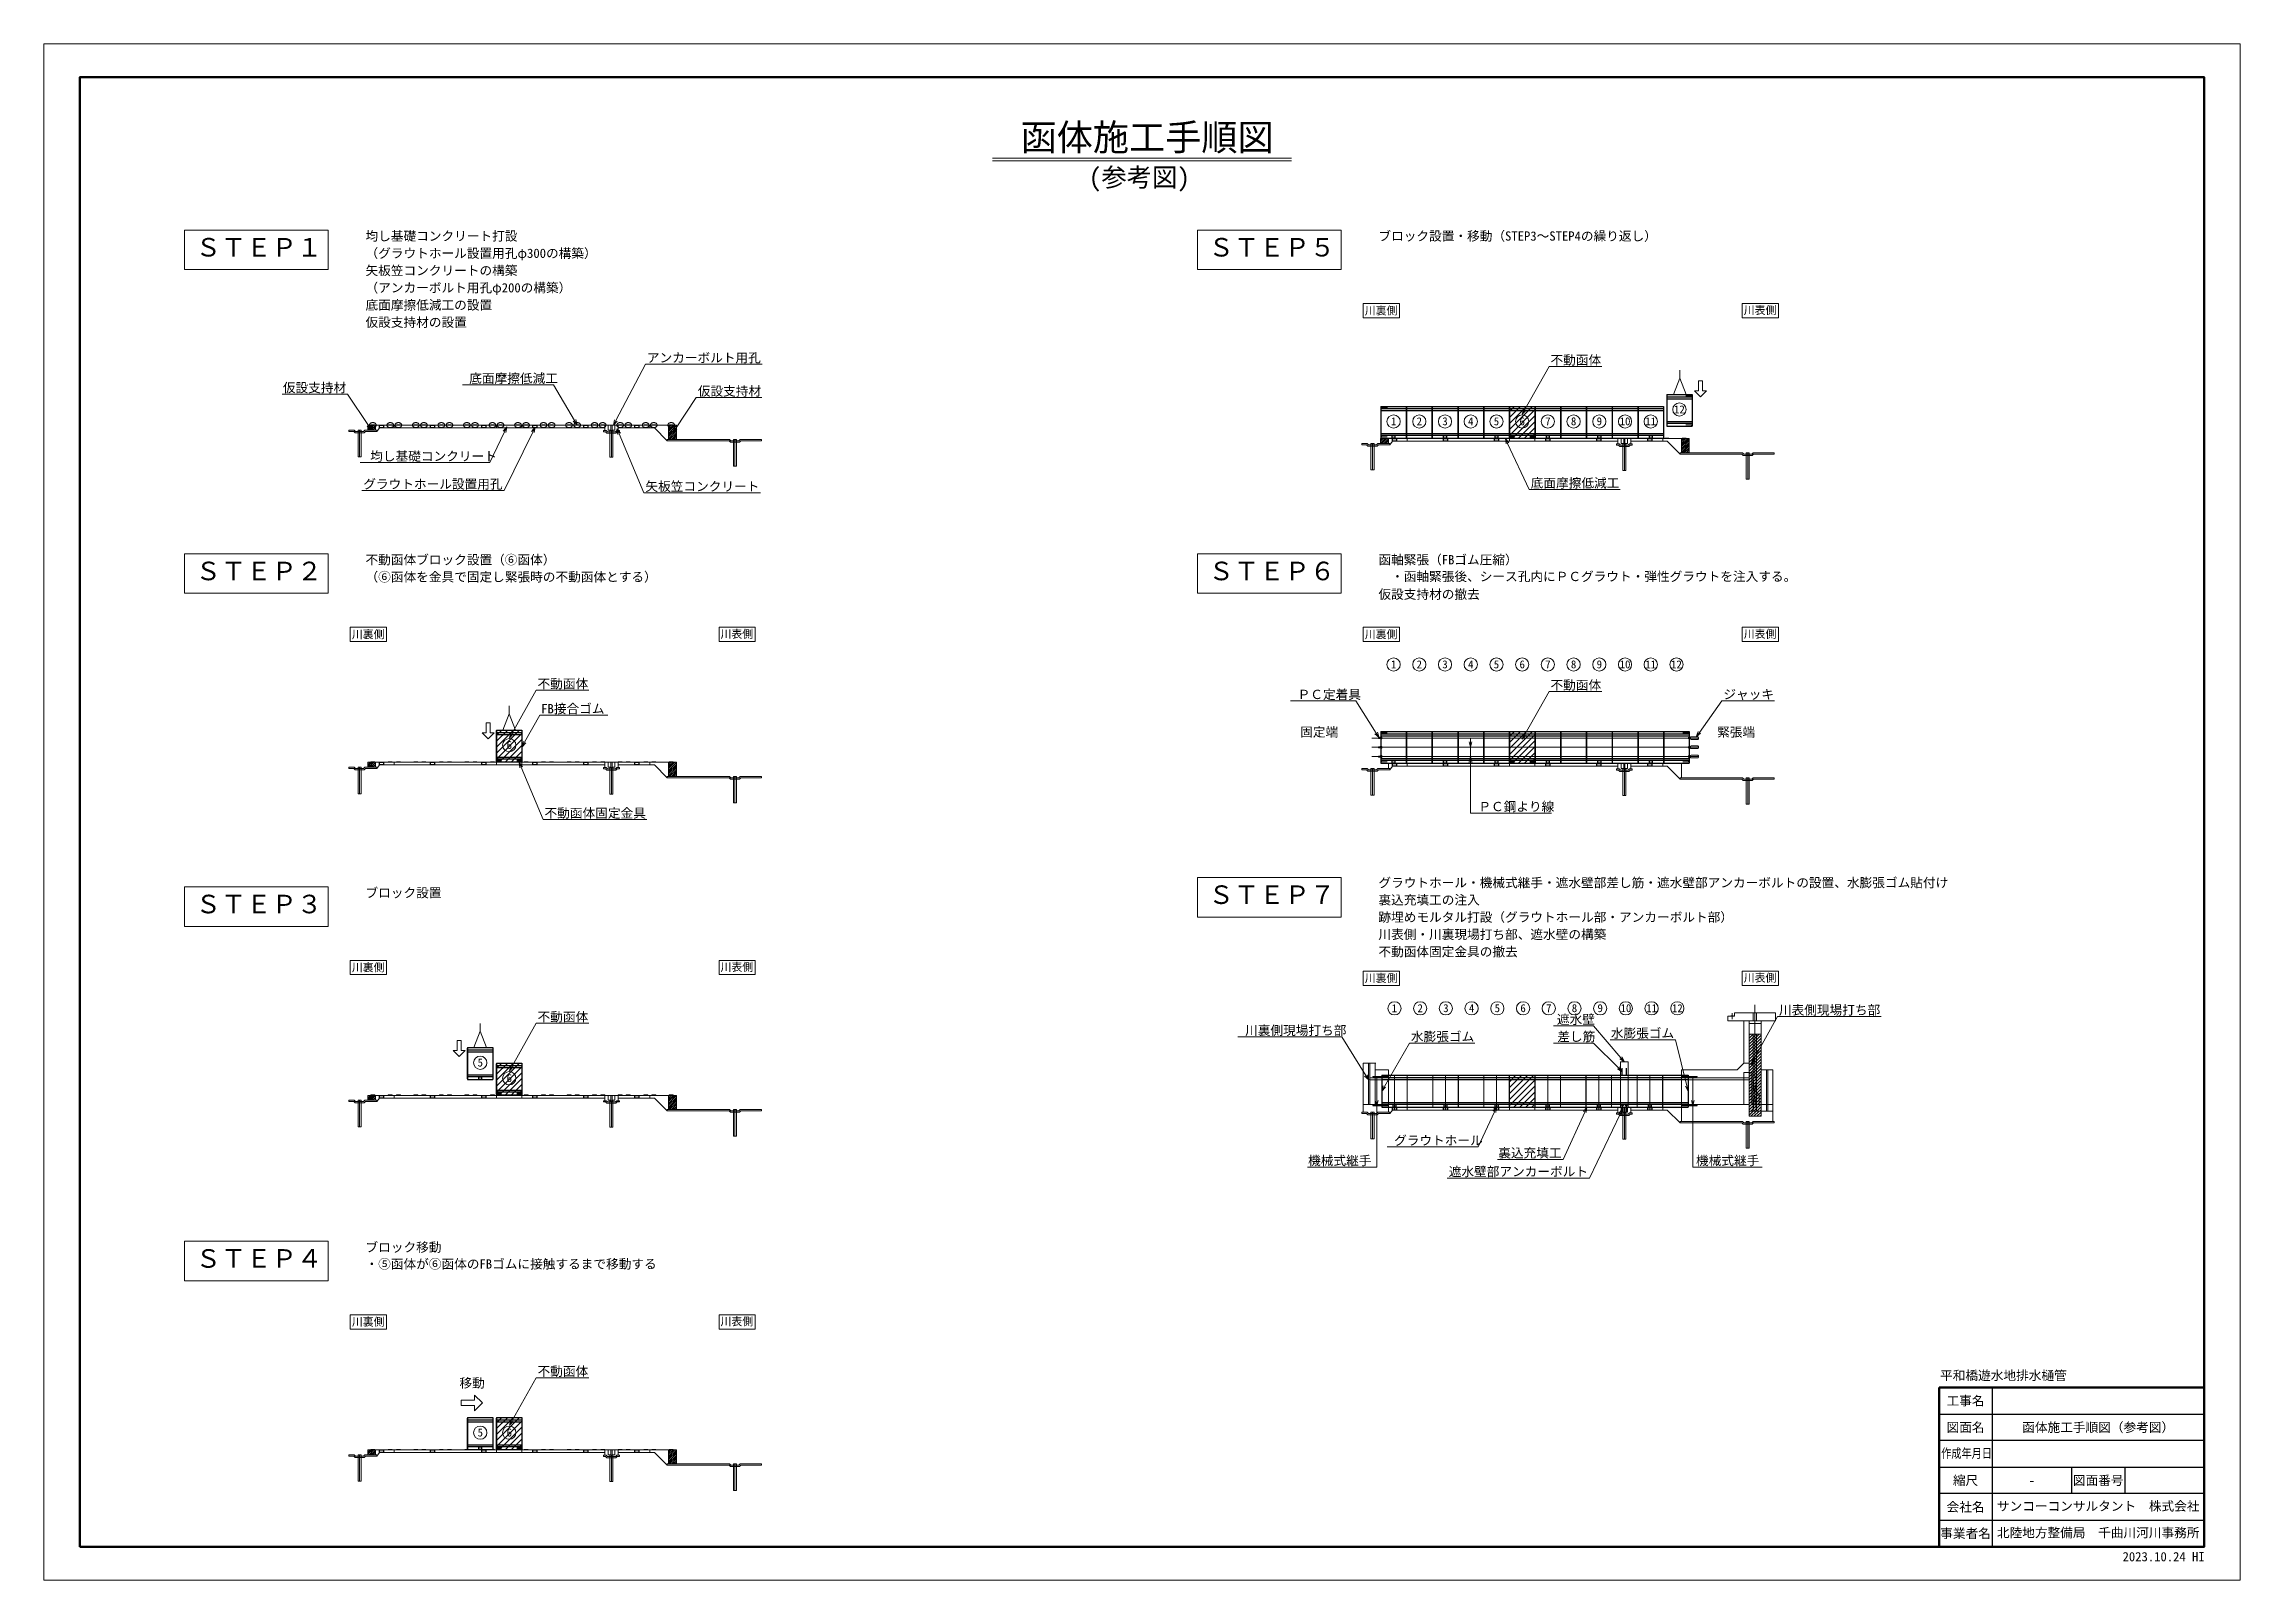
# Paper-space layout '函体施工手順図' of a CAD drawing. Header units: millimetres. Extents: x -216 to 612, y -154 to 425.
# The model-space entities are those that its viewports show. They can reach past a viewport. Long polylines and large blocks are cut down to what shows.
import ezdxf
from ezdxf import colors
from ezdxf.entities.mleader import LeaderData, LeaderLine
from ezdxf.enums import TextEntityAlignment as Align
from ezdxf.math import Vec2, Vec3

# ---------------------------------------------------------------- set-up
doc = ezdxf.new("R2010")
doc.units = ezdxf.units.MM
doc.header["$LTSCALE"] = 100
for name, pattern in [('CENTER2', [28.575, 19.05, -3.175, 3.175, -3.175]), ('HIDDEN', [0.375, 0.25, -0.125]), ('HIDDEN2', [4.7625, 3.175, -1.5875]), ('SXF_一点短鎖線', [9.25, 6, -1.5, 0.25, -1.5])]:
    doc.linetypes.add(name, pattern=pattern)
for name, color, linetype, lineweight in [('0その他', 7, 'Continuous', 13), ('0タイトル', 7, 'Continuous', 13), ('0中心線', 7, 'CENTER2', 5), ('0文字', 41, 'Continuous', 5), ('1Pca-BOX', 3, 'Continuous', 25), ('1Pca-BOX割付', 4, 'Continuous', 13), ('1アンカーボルト孔', 253, 'Continuous', 13), ('1グラウトホール', 1, 'HIDDEN2', 25), ('2均し基礎コンクリート', 140, 'Continuous', 13), ('2現場打ち・増しコン', 1, 'HIDDEN2', 13), ('2遮水・可とう矢板', 43, 'Continuous', 13), ('3FBゴム', 181, 'Continuous', 13), ('3PC定着具', 150, 'Continuous', 13), ('3差し筋', 71, 'Continuous', 25), ('3機械式継手', 220, 'Continuous', 13), ('3金具', 243, 'Continuous', 13), ('D-TTL', 2, 'Continuous', 50), ('D-TTL-FRAM', 7, 'Continuous', 50), ('D-TTL-LINE', 7, 'Continuous', 25), ('D-TTL-TXT', 7, 'Continuous', 25)]:
    doc.layers.add(name, color=color, linetype=linetype, lineweight=lineweight)
doc.layers.add('D-WORK作業ﾚｲﾔ', color=9, linetype='Continuous', lineweight=13, plot=False)
doc.styles.get("Standard").update_dxf_attribs({"font": 'MS Gothic.ttf'})
doc.styles.add('寸法文字', font='MS Gothic.ttf')
doc.dimstyles.get("Standard").update_dxf_attribs({"dimscale": 100, "dimtxt": 3.5, "dimasz": 0.25, "dimexe": 0.5, "dimexo": 1, "dimgap": 0.5, "dimtad": 1, "dimdec": 0, "dimzin": 1, "dimdsep": 46, "dimtxsty": '寸法文字', "dimblk": 'open_arrow', "dimcen": 2.5, "dimadec": 0, "dimazin": 0, "dimtfac": 1, "dimtdec": 0, "dimtmove": 0, "dimatfit": 3, "dimldrblk": 'open_arrow', "dimfxl": 1, "dimlwd": 13, "dimlwe": 13, "dimarcsym": 0})

psp = doc.layouts.new('函体施工手順図')

msp = doc.modelspace()

# ---------------------------------------------------------------- texts
at = {"layer": '0タイトル'}
msp.add_text('函体施工手順図', height=2000, dxfattribs=at).set_placement((74939, 109280))
msp.add_text('(参考図)', height=1400, dxfattribs=at).set_placement((83901, 106142), align=Align.BOTTOM_CENTER)
at = {"layer": '0文字'}
for s, p in [('ＳＴＥＰ１', (17510, 100867)), ('ＳＴＥＰ５', (93887, 100867)), ('ＳＴＥＰ２', (17510, 76456)), ('ＳＴＥＰ６', (93887, 76456)), ('ＳＴＥＰ３', (17510, 51339)), ('ＳＴＥＰ７', (93887, 52046)), ('ＳＴＥＰ４', (17510, 24613))]:
    msp.add_text(s, height=1400, dxfattribs=at).set_placement(p, align=Align.BOTTOM_CENTER)
for s, p in [('均し基礎コンクリート打設', (25550, 102483)), ('ブロック設置・移動（STEP3～STEP4の繰り返し）', (101928, 102483)), ('（グラウトホール設置用孔φ300の構築）', (25550, 101183)), ('矢板笠コンクリートの構築', (25550, 99883)), ('（アンカーボルト用孔φ200の構築）', (25550, 98583)), ('底面摩擦低減工の設置', (25550, 97283)), ('仮設支持材の設置', (25550, 95983)), ('不動函体ブロック設置（⑥函体）', (25550, 78073)), ('函軸緊張（FBゴム圧縮）', (101928, 78073)), ('（⑥函体を金具で固定し緊張時の不動函体とする）', (25550, 76780)), ('仮設支持材の撤去', (101928, 75473)), ('\u3000・函軸緊張後、シース孔内にＰＣグラウト・弾性グラウトを注入する。', (101928, 76812)), ('ブロック設置', (25550, 52956)), ('裏込充填工の注入', (101928, 52421)), ('グラウトホール・機械式継手・遮水壁部差し筋・遮水壁部アンカーボルトの設置、水膨張ゴム貼付け', (101928, 53721)), ('跡埋めモルタル打設（グラウトホール部・アンカーボルト部）', (101928, 51121)), ('川表側・川裏現場打ち部、遮水壁の構築', (101928, 49817)), ('不動函体固定金具の撤去', (101928, 48517)), ('ブロック移動', (25550, 26230)), ('・⑤函体が⑥函体のFBゴムに接触するまで移動する', (25550, 24969))]:
    msp.add_text(s, height=700, dxfattribs=at).set_placement(p)
for s, p in [('川裏側', (102129, 96908)), ('川表側', (130704, 96936)), ('川裏側', (25751, 72498)), ('川表側', (53549, 72525)), ('川裏側', (102129, 72498)), ('川表側', (130704, 72525)), ('川裏側', (25751, 47381)), ('川表側', (53549, 47408)), ('川裏側', (102129, 46572)), ('川表側', (130704, 46599)), ('川裏側', (25751, 20655)), ('川表側', (53549, 20683))]:
    msp.add_text(s, height=600, dxfattribs=at).set_placement(p, align=Align.CENTER)
at = {"layer": '0文字', "char_height": 600, "attachment_point": 5, "style": '寸法文字'}
for s, insert in [('12', (124623, 89759)), ('1', (103072, 88859)), ('2', (105011, 88859)), ('3', (106950, 88859)), ('4', (108889, 88859)), ('5', (110828, 88859)), ('6', (112770, 88859)), ('7', (114706, 88859)), ('8', (116645, 88859)), ('9', (118584, 88859)), ('10', (120523, 88859)), ('11', (122462, 88859)), ('1', (103072, 70530)), ('2', (105011, 70530)), ('3', (106950, 70530)), ('4', (108889, 70530)), ('5', (110828, 70530)), ('6', (112770, 70530)), ('7', (114706, 70530)), ('8', (116645, 70530)), ('9', (118584, 70530)), ('10', (120523, 70530)), ('11', (122462, 70530)), ('12', (124401, 70530)), ('6', (36392, 64449)), ('1', (103137, 44604)), ('2', (105076, 44604)), ('3', (107015, 44604)), ('4', (108954, 44604)), ('5', (110893, 44604)), ('6', (112835, 44604)), ('7', (114771, 44604)), ('8', (116710, 44604)), ('9', (118649, 44604)), ('10', (120588, 44604)), ('11', (122527, 44604)), ('12', (124466, 44604)), ('5', (34205, 40502)), ('6', (36392, 39332)), ('5', (34205, 12606)), ('6', (36392, 12606))]:
    msp.add_mtext(s, dxfattribs=dict(at, insert=insert))
at = {"layer": '0文字', "char_height": 700, "attachment_point": 7}
for s, insert in [('固定端', (96027, 65003)), ('緊張端', (127466, 65003)), ('移動', (32634, 15911))]:
    msp.add_mtext(s, dxfattribs=dict(at, insert=insert))
at = {"layer": 'D-TTL-TXT', "style": '寸法文字'}
msp.add_text('平和橋遊水地排水樋管', height=700, dxfattribs=at).set_placement((144279, 16351), align=Align.BOTTOM_LEFT)
for s, p in [('工事名', (146200, 15000)), ('図面名', (146200, 13000)), ('函体施工手順図（参考図）', (156200, 13000)), ('縮尺', (146200, 9000)), ('-', (151200, 9000)), ('図面番号', (156200, 9000)), ('会社名', (146200, 7000)), ('事業者名', (146200, 5000))]:
    msp.add_text(s, height=700, dxfattribs=at).set_placement(p, align=Align.MIDDLE_CENTER)
at = {"layer": 'D-TTL-TXT', "style": '寸法文字', "width": 0.84179}
msp.add_text('作成年月日', height=700, dxfattribs=at).set_placement((144361, 10694), (148190, 10694), align=Align.FIT)
at = {"layer": 'D-TTL-TXT', "color": 7, "style": '寸法文字'}
for s, p in [('サンコーコンサルタント\u3000株式会社', (156200, 7057)), ('北陸地方整備局  千曲川河川事務所', (156200, 5057))]:
    msp.add_text(s, height=700, dxfattribs=at).set_placement(p, align=Align.MIDDLE_CENTER)
at = {"layer": 'Defpoints', "style": '寸法文字'}
msp.add_text('2023.10.24 HI', height=700, dxfattribs=at).set_placement((164230, 2896), align=Align.RIGHT)

# ---------------------------------------------------------------- blocks, each defined once
blk = doc.blocks.new('_Open30')
at = {"color": 0, "lineweight": -2}
for p, q in [((-1, 0.27), (0, 0)), ((0, 0), (-1, -0.27)), ((0, 0), (-1, 0))]:
    blk.add_line(p, q, dxfattribs=at)
blk = doc.blocks.new('*U3')
at = {"layer": '0中心線', "ltscale": 0.1}
blk.add_line((682, 0), (-482, 0), dxfattribs=at)
at = {"layer": '3機械式継手'}
for p, q in [((-77, 8), (-482, 8)), ((-482, -8), (-482, 8)), ((-77, -13), (-77, 13)), ((-77, 13), (-22, 13)), ((-18, 13), (-22, 13)), ((-18, 13), (0, 13)), ((0, 13), (0, -13)), ((18, 13), (0, 13)), ((0, 13), (0, -13)), ((18, 13), (22, 13)), ((77, 13), (22, 13)), ((77, -13), (77, 13)), ((77, 8), (682, 8)), ((682, -8), (682, 8)), ((-77, -8), (-482, -8)), ((-77, -13), (-22, -13)), ((-18, -13), (-22, -13)), ((-18, -13), (0, -13)), ((18, -13), (0, -13)), ((18, -13), (22, -13)), ((77, -13), (22, -13)), ((77, -8), (682, -8))]:
    blk.add_line(p, q, dxfattribs=at)
at = {"layer": '3機械式継手', "linetype": 'HIDDEN2', "ltscale": 0.6}
for p, q in [((-77, 8), (0, 8)), ((-32, -8), (-32, 8)), ((-21, -8), (-21, 8)), ((77, 8), (0, 8)), ((21, -8), (21, 8)), ((32, -8), (32, 8)), ((-77, -8), (0, -8)), ((77, -8), (0, -8))]:
    blk.add_line(p, q, dxfattribs=at)
blk = doc.blocks.new('open_arrow')
at = {"color": 0, "linetype": 'Continuous', "lineweight": -2}
for points in [[(-7.5, 1.25), (0, 0), (-7.5, -1.25)], [(0, 0), (-1, 0)]]:
    blk.add_lwpolyline(points, dxfattribs=at)

# ---------------------------------------------------------------- hatches: boundary and pattern name
at = {"layer": '0その他'}
h = msp.add_hatch(dxfattribs=at)
h.set_pattern_fill('ANSI31', color=256, scale=100)
h.set_pattern_definition([(45, (87219.28, -75978.95), (-224.5064, 224.5064), [])])
h.paths.add_polyline_path([(113723, 89990), (111809, 89990), (111809, 89790), (113723, 89790)])
h.paths.add_polyline_path([(113723, 89790), (111809, 89790), (111809, 87850), (113723, 87850)])
h.paths.add_polyline_path([(113723, 87850), (111828, 87850), (111828, 87590), (113723, 87590)])
h = msp.add_hatch(dxfattribs=at)
h.set_pattern_fill('ANSI31', color=256, scale=30, angle=180)
h.set_pattern_definition([(225, (-6047.27, 49185.18), (67.35192, -67.35192), [])])
h.paths.add_polyline_path([(25713, 88560), (26302, 88560), (26302, 88190), (25713, 88190)])
h = msp.add_hatch(dxfattribs=at)
h.set_pattern_fill('ANSI31', color=256, scale=30, angle=180)
h.set_pattern_definition([(225, (16641.44, 49185.18), (67.35192, -67.35192), [])])
h.paths.add_polyline_path([(48402, 88560), (48991, 88560), (48991, 87490), (48402, 87490)])
h = msp.add_hatch(dxfattribs=at)
h.set_pattern_fill('ANSI31', color=256, scale=30, angle=180)
h.set_pattern_definition([(225, (70330.2, 48185.18), (67.35192, -67.35192), [])])
h.paths.add_polyline_path([(102090, 87560), (102679, 87560), (102679, 87190), (102090, 87190)])
h = msp.add_hatch(dxfattribs=at)
h.set_pattern_fill('ANSI31', color=256, scale=30, angle=180)
h.set_pattern_definition([(225, (93018.9, 48185.18), (67.35192, -67.35192), [])])
h.paths.add_polyline_path([(124779, 87560), (125368, 87560), (125368, 86490), (124779, 86490)])
h = msp.add_hatch(dxfattribs=at)
h.set_pattern_fill('ANSI31', color=256, scale=100)
h.set_pattern_definition([(45, (10841.8, -100389.5), (-224.5064, 224.5064), [])])
h.paths.add_polyline_path([(37346, 65579), (35432, 65579), (35432, 65379), (37346, 65379)])
h.paths.add_polyline_path([(37346, 65379), (35432, 65379), (35432, 63439), (37346, 63439)])
h.paths.add_polyline_path([(37346, 63439), (35451, 63439), (35451, 63179), (37346, 63179)])
h = msp.add_hatch(dxfattribs=at)
h.set_pattern_fill('ANSI31', color=256, scale=100)
h.set_pattern_definition([(45, (87219.28, -100489.5), (-224.5064, 224.5064), [])])
h.paths.add_polyline_path([(113723, 65479), (111809, 65479), (111809, 65279), (113723, 65279)])
h.paths.add_polyline_path([(113723, 65279), (111809, 65279), (111809, 63339), (113723, 63339)])
h.paths.add_polyline_path([(113723, 63339), (111828, 63339), (111828, 63079), (113723, 63079)])
h = msp.add_hatch(dxfattribs=at)
h.set_pattern_fill('ANSI31', color=256, scale=30, angle=180)
h.set_pattern_definition([(225, (-6047.27, 23774.635), (67.35192, -67.35192), [])])
h.paths.add_polyline_path([(25713, 63149), (26302, 63149), (26302, 62779), (25713, 62779)])
h = msp.add_hatch(dxfattribs=at)
h.set_pattern_fill('ANSI31', color=256, scale=30, angle=180)
h.set_pattern_definition([(225, (16641.44, 23774.635), (67.35192, -67.35192), [])])
h.paths.add_polyline_path([(48402, 63149), (48991, 63149), (48991, 62079), (48402, 62079)])
h = msp.add_hatch(dxfattribs=at)
h.set_pattern_fill('ANSI31', color=256, scale=100)
h.set_pattern_definition([(45, (10841.8, -125506.48), (-224.5064, 224.5064), [])])
h.paths.add_polyline_path([(37346, 40462), (35432, 40462), (35432, 40262), (37346, 40262)])
h.paths.add_polyline_path([(37346, 40262), (35432, 40262), (35432, 38322), (37346, 38322)])
h.paths.add_polyline_path([(37346, 38322), (35451, 38322), (35451, 38062), (37346, 38062)])
h = msp.add_hatch(dxfattribs=at)
h.set_pattern_fill('ANSI31', color=256, scale=100)
h.set_pattern_definition([(45, (87200.28, -126535.34), (-224.5064, 224.5064), [])])
h.paths.add_polyline_path([(113723, 39553), (111809, 39553), (111809, 39353), (113723, 39353)])
h.paths.add_polyline_path([(113723, 39353), (111809, 39353), (111809, 37353), (113723, 37353)])
h.paths.add_polyline_path([(113723, 37353), (111809, 37353), (111809, 37153), (113723, 37153)])
h = msp.add_hatch(dxfattribs=at)
h.set_pattern_fill('ANSI31', color=256, scale=30, angle=180)
h.set_pattern_definition([(225, (-6047.27, -1342.35), (67.35192, -67.35192), [])])
h.paths.add_polyline_path([(25713, 38032), (26302, 38032), (26302, 37662), (25713, 37662)])
h = msp.add_hatch(dxfattribs=at)
h.set_pattern_fill('ANSI31', color=256, scale=30, angle=180)
h.set_pattern_definition([(225, (16641.44, -1342.35), (67.35192, -67.35192), [])])
h.paths.add_polyline_path([(48402, 38032), (48991, 38032), (48991, 36962), (48402, 36962)])
h = msp.add_hatch(dxfattribs=at)
h.set_pattern_fill('ANSI31', color=256, scale=100)
h.set_pattern_definition([(45, (10841.8, -152232.28), (-224.5064, 224.5064), [])])
h.paths.add_polyline_path([(37346, 13736), (35432, 13736), (35432, 13536), (37346, 13536)])
h.paths.add_polyline_path([(37346, 13536), (35432, 13536), (35432, 11596), (37346, 11596)])
h.paths.add_polyline_path([(37346, 11596), (35451, 11596), (35451, 11336), (37346, 11336)])
h = msp.add_hatch(dxfattribs=at)
h.set_pattern_fill('ANSI31', color=256, scale=30, angle=180)
h.set_pattern_definition([(225, (-6047.27, -28068.15), (67.35192, -67.35192), [])])
h.paths.add_polyline_path([(25713, 11306), (26302, 11306), (26302, 10936), (25713, 10936)])
h = msp.add_hatch(dxfattribs=at)
h.set_pattern_fill('ANSI31', color=256, scale=30, angle=180)
h.set_pattern_definition([(225, (16641.44, -28068.15), (67.35192, -67.35192), [])])
h.paths.add_polyline_path([(48402, 11306), (48991, 11306), (48991, 10236), (48402, 10236)])
at = {"layer": '2現場打ち・増しコン', "linetype": 'Continuous'}
h = msp.add_hatch(dxfattribs=at)
h.set_pattern_fill('ANSI31', color=256, scale=50)
h.set_pattern_definition([(45, (52494.17, 232563.22), (-112.2532, 112.2532), [])])
h.paths.add_polyline_path([(130779, 36853), (130779, 42653), (129879, 42653), (129879, 36853)])
h = msp.add_hatch(dxfattribs=at)
h.set_pattern_fill('ANSI31', color=256, scale=50)
h.set_pattern_definition([(45, (52494.17, 232163.22), (-112.2532, 112.2532), [])])
h.paths.add_polyline_path([(130779, 36453), (130779, 36853), (129879, 36853), (129879, 36453)])
at = {"layer": '3金具'}
h = msp.add_hatch(dxfattribs=at)
h.set_pattern_fill('ANSI32', color=256, scale=10, angle=90, style=0)
h.set_pattern_definition([(45, (170308.68, 106812.12), (67.35192, -67.35192), []), (45, (170308.68, 106857.02), (67.35192, -67.35192), [])])
h.paths.add_polyline_path([(111859, 87790), (112159, 87790), (112159, 87560), (111859, 87560)])
h = msp.add_hatch(dxfattribs=at)
h.set_pattern_fill('ANSI32', color=256, scale=10, angle=90, style=0)
h.set_pattern_definition([(45, (170815.68, 106812.12), (67.35192, -67.35192), []), (45, (170815.68, 106857.02), (67.35192, -67.35192), [])])
h.paths.add_polyline_path([(113673, 87790), (113373, 87790), (113373, 87560), (113673, 87560)])
h = msp.add_hatch(dxfattribs=at)
h.set_pattern_fill('ANSI32', color=256, scale=10, angle=90, style=0)
h.set_pattern_definition([(45, (93931.21, 82401.58), (67.35192, -67.35192), []), (45, (93931.21, 82446.48), (67.35192, -67.35192), [])])
h.paths.add_polyline_path([(35482, 63379), (35782, 63379), (35782, 63149), (35482, 63149)])
h = msp.add_hatch(dxfattribs=at)
h.set_pattern_fill('ANSI32', color=256, scale=10, angle=90, style=0)
h.set_pattern_definition([(45, (94438.21, 82401.58), (67.35192, -67.35192), []), (45, (94438.21, 82446.48), (67.35192, -67.35192), [])])
h.paths.add_polyline_path([(37296, 63379), (36996, 63379), (36996, 63149), (37296, 63149)])
h = msp.add_hatch(dxfattribs=at)
h.set_pattern_fill('ANSI32', color=256, scale=10, angle=90, style=0)
h.set_pattern_definition([(45, (170308.68, 82301.58), (67.35192, -67.35192), []), (45, (170308.68, 82346.48), (67.35192, -67.35192), [])])
h.paths.add_polyline_path([(111859, 63279), (112159, 63279), (112159, 63049), (111859, 63049)])
h = msp.add_hatch(dxfattribs=at)
h.set_pattern_fill('ANSI32', color=256, scale=10, angle=90, style=0)
h.set_pattern_definition([(45, (170815.68, 82301.58), (67.35192, -67.35192), []), (45, (170815.68, 82346.48), (67.35192, -67.35192), [])])
h.paths.add_polyline_path([(113673, 63279), (113373, 63279), (113373, 63049), (113673, 63049)])
h = msp.add_hatch(dxfattribs=at)
h.set_pattern_fill('ANSI32', color=256, scale=10, angle=90, style=0)
h.set_pattern_definition([(45, (93931.21, 57284.59), (67.35192, -67.35192), []), (45, (93931.21, 57329.49), (67.35192, -67.35192), [])])
h.paths.add_polyline_path([(35482, 38262), (35782, 38262), (35782, 38032), (35482, 38032)])
h = msp.add_hatch(dxfattribs=at)
h.set_pattern_fill('ANSI32', color=256, scale=10, angle=90, style=0)
h.set_pattern_definition([(45, (94438.21, 57284.59), (67.35192, -67.35192), []), (45, (94438.21, 57329.49), (67.35192, -67.35192), [])])
h.paths.add_polyline_path([(37296, 38262), (36996, 38262), (36996, 38032), (37296, 38032)])
h = msp.add_hatch(dxfattribs=at)
h.set_pattern_fill('ANSI32', color=256, scale=10, angle=90, style=0)
h.set_pattern_definition([(45, (93931.21, 30558.79), (67.35192, -67.35192), []), (45, (93931.21, 30603.69), (67.35192, -67.35192), [])])
h.paths.add_polyline_path([(35482, 11536), (35782, 11536), (35782, 11306), (35482, 11306)])
h = msp.add_hatch(dxfattribs=at)
h.set_pattern_fill('ANSI32', color=256, scale=10, angle=90, style=0)
h.set_pattern_definition([(45, (94438.21, 30558.79), (67.35192, -67.35192), []), (45, (94438.21, 30603.69), (67.35192, -67.35192), [])])
h.paths.add_polyline_path([(37296, 11536), (36996, 11536), (36996, 11306), (37296, 11306)])

# ---------------------------------------------------------------- linework, layer by layer
at = {"layer": '0その他'}
for p, q in [((124179, 90890), (124653, 92120)), ((124653, 92120), (124653, 92711)), ((124653, 92120), (125127, 90890)), ((35915, 65579), (36389, 66810)), ((36389, 66810), (36389, 67400)), ((36389, 66810), (36863, 65579)), ((34202, 42863), (34202, 43453)), ((33728, 41632), (34202, 42863)), ((34202, 42863), (34676, 41632))]:
    msp.add_line(p, q, dxfattribs=at)
for points in [[(125759, 91152), (126059, 91152), (126059, 91902), (126359, 91902), (126359, 91152), (126659, 91152), (126209, 90702)], [(25713, 88560), (25713, 88190), (26302, 88190), (26302, 88560)], [(48402, 88560), (48402, 87490), (48991, 87490), (48991, 88560)], [(102090, 87560), (102090, 87190), (102679, 87190), (102679, 87560)], [(124779, 87560), (124779, 86490), (125368, 86490), (125368, 87560)], [(34340, 65372), (34640, 65372), (34640, 66122), (34940, 66122), (34940, 65372), (35240, 65372), (34790, 64922)], [(25713, 63149), (25713, 62779), (26302, 62779), (26302, 63149)], [(48402, 63149), (48402, 62079), (48991, 62079), (48991, 63149)], [(32153, 41425), (32453, 41425), (32453, 42175), (32753, 42175), (32753, 41425), (33053, 41425), (32603, 40975)], [(25713, 38032), (25713, 37662), (26302, 37662), (26302, 38032)], [(48402, 38032), (48402, 36962), (48991, 36962), (48991, 38032)], [(33775, 15436), (33775, 15036), (32775, 15036), (32775, 14636), (33775, 14636), (33775, 14236), (34375, 14836)], [(25713, 11306), (25713, 10936), (26302, 10936), (26302, 11306)], [(48402, 11306), (48402, 10236), (48991, 10236), (48991, 11306)]]:
    msp.add_lwpolyline(points, close=True, dxfattribs=at)
at = {"layer": '0その他', "linetype": 'HIDDEN2', "ltscale": 0.5, "extrusion": (0, 0, -1)}
for centre in [(26102, 88577), (27416, 88577), (28028, 88577), (29342, 88577), (29954, 88577), (31268, 88577), (31880, 88577), (33194, 88577), (33806, 88577), (35120, 88577), (35732, 88577), (37046, 88577), (37658, 88577), (38972, 88577), (39584, 88577), (40898, 88577), (41510, 88577), (42824, 88577), (43436, 88577), (44750, 88577), (45362, 88577), (46676, 88577), (47288, 88577), (48602, 88577)]:
    msp.add_ellipse(centre, major_axis=(251, 0), ratio=0.7535181, dxfattribs=at)
at = {"layer": '0タイトル'}
for p, q in [((72836, 108714), (95364, 108714)), ((72836, 108514), (95364, 108514))]:
    msp.add_line(p, q, dxfattribs=at)
at = {"layer": '0中心線', "ltscale": 0.1}
for p, q in [((102114, 89885), (102596, 89885)), ((125579, 90785), (125097, 90785)), ((125579, 88595), (125097, 88595)), ((102114, 87695), (102596, 87695)), ((102114, 65374), (102596, 65374)), ((125357, 65374), (124875, 65374)), ((102114, 63184), (102596, 63184)), ((125357, 63184), (124875, 63184))]:
    msp.add_line(p, q, dxfattribs=at)
at = {"layer": '0中心線'}
for p, q in [((25102, 88190), (25102, 86190)), ((44093, 88160), (44093, 86160)), ((53402, 87490), (53402, 85490)), ((101479, 87190), (101479, 85190)), ((120470, 87160), (120470, 85160)), ((129779, 86490), (129779, 84490)), ((126052, 64979), (101419, 64979)), ((126052, 64279), (101419, 64279)), ((126052, 63579), (101419, 63579)), ((25102, 62779), (25102, 60779)), ((44093, 62749), (44093, 60749)), ((53402, 62079), (53402, 60079)), ((101479, 62679), (101479, 60679)), ((120470, 62649), (120470, 60649)), ((129779, 61979), (129779, 59979)), ((25102, 37662), (25102, 35662)), ((44093, 37632), (44093, 35632)), ((53402, 36962), (53402, 34962)), ((101479, 36753), (101479, 34753)), ((120470, 36723), (120470, 34723)), ((129779, 36053), (129779, 34053)), ((25102, 10936), (25102, 8936)), ((44093, 10906), (44093, 8906)), ((53402, 10236), (53402, 8236))]:
    msp.add_line(p, q, dxfattribs=at)
at = {"layer": '0中心線', "linetype": 'SXF_一点短鎖線'}
msp.add_line((130304, 44858), (130304, 39353), dxfattribs=at)
at = {"layer": '0文字'}
for points in [[(11906, 103282), (22733, 103282), (22733, 100301), (11906, 100301)], [(88284, 103282), (99110, 103282), (99110, 100301), (88284, 100301)], [(100779, 97737), (103513, 97737), (103513, 96663), (100779, 96663)], [(129364, 97737), (132097, 97737), (132097, 96663), (129364, 96663)], [(11906, 78871), (22733, 78871), (22733, 75890), (11906, 75890)], [(88284, 78871), (99110, 78871), (99110, 75890), (88284, 75890)], [(24402, 73327), (27135, 73327), (27135, 72253), (24402, 72253)], [(52209, 73327), (54942, 73327), (54942, 72253), (52209, 72253)], [(100779, 73327), (103513, 73327), (103513, 72253), (100779, 72253)], [(129364, 73327), (132097, 73327), (132097, 72253), (129364, 72253)], [(11906, 53754), (22733, 53754), (22733, 50773), (11906, 50773)], [(88284, 54461), (99110, 54461), (99110, 51480), (88284, 51480)], [(24402, 48210), (27135, 48210), (27135, 47136), (24402, 47136)], [(52209, 48210), (54942, 48210), (54942, 47136), (52209, 47136)], [(100779, 47401), (103513, 47401), (103513, 46327), (100779, 46327)], [(129364, 47401), (132097, 47401), (132097, 46327), (129364, 46327)], [(11906, 27028), (22733, 27028), (22733, 24047), (11906, 24047)], [(24402, 21484), (27135, 21484), (27135, 20410), (24402, 20410)], [(52209, 21484), (54942, 21484), (54942, 20410), (52209, 20410)]]:
    msp.add_lwpolyline(points, close=True, dxfattribs=at)
for centre in [(124622, 89750), (103071, 88850), (105010, 88850), (106949, 88850), (108888, 88850), (110827, 88850), (112769, 88850), (114705, 88850), (116644, 88850), (118583, 88850), (120522, 88850), (122461, 88850), (103071, 70520), (105010, 70520), (106949, 70520), (108888, 70520), (110827, 70520), (112769, 70520), (114705, 70520), (116644, 70520), (118583, 70520), (120522, 70520), (122461, 70520), (124400, 70520), (36391, 64439), (103136, 44594), (105075, 44594), (107014, 44594), (108953, 44594), (110892, 44594), (112834, 44594), (114770, 44594), (116709, 44594), (118648, 44594), (120587, 44594), (122526, 44594), (124465, 44594), (34204, 40492), (36391, 39322), (34204, 12596), (36391, 12596)]:
    msp.add_circle(centre, 500, dxfattribs=at)
at = {"layer": '1Pca-BOX'}
for p, q in [((102114, 89990), (104028, 89990)), ((102114, 89990), (102114, 87590)), ((104028, 89790), (102114, 89790)), ((104028, 89990), (104028, 87590)), ((104053, 89990), (105967, 89990)), ((104053, 89990), (104053, 87590)), ((105967, 89790), (104053, 89790)), ((105967, 89990), (105967, 87590)), ((105992, 89990), (107906, 89990)), ((105992, 89990), (105992, 87590)), ((107906, 89790), (105992, 89790)), ((107906, 89990), (107906, 87590)), ((107931, 89990), (109845, 89990)), ((107931, 89990), (107931, 87590)), ((109845, 89790), (107931, 89790)), ((109845, 89990), (109845, 87590)), ((109870, 89990), (111784, 89990)), ((109870, 89990), (109870, 87590)), ((111784, 89790), (109870, 89790)), ((111784, 89990), (111784, 87590)), ((111809, 89990), (113723, 89990)), ((111809, 89990), (111809, 87590)), ((113723, 89790), (111809, 89790)), ((113723, 89990), (113723, 87590)), ((113748, 89990), (115662, 89990)), ((113748, 89990), (113748, 87590)), ((115662, 89790), (113748, 89790)), ((115662, 89990), (115662, 87590)), ((115687, 89990), (117601, 89990)), ((115687, 89990), (115687, 87590)), ((117601, 89790), (115687, 89790)), ((117601, 89990), (117601, 87590)), ((117626, 89990), (119540, 89990)), ((117626, 89990), (117626, 87590)), ((119540, 89790), (117626, 89790)), ((119540, 89990), (119540, 87590)), ((119565, 89990), (121479, 89990)), ((119565, 89990), (119565, 87590)), ((121479, 89790), (119565, 89790)), ((121479, 89990), (121479, 87590)), ((121504, 89990), (123418, 89990)), ((121504, 89990), (121504, 87590)), ((123418, 89790), (121504, 89790)), ((123418, 89990), (123418, 87590)), ((123665, 90890), (125579, 90890)), ((123665, 90890), (123665, 88490)), ((125579, 90690), (123665, 90690)), ((125579, 90890), (125579, 88490)), ((104028, 87790), (102114, 87790)), ((105967, 87790), (104053, 87790)), ((107906, 87790), (105992, 87790)), ((109845, 87790), (107931, 87790)), ((111784, 87790), (109870, 87790)), ((113723, 87790), (111809, 87790)), ((115662, 87790), (113748, 87790)), ((117601, 87790), (115687, 87790)), ((119540, 87790), (117626, 87790)), ((121479, 87790), (119565, 87790)), ((123418, 87790), (121504, 87790)), ((125579, 88690), (123665, 88690)), ((123665, 88490), (125579, 88490)), ((102114, 87590), (104028, 87590)), ((104053, 87590), (105967, 87590)), ((105992, 87590), (107906, 87590)), ((107931, 87590), (109845, 87590)), ((109870, 87590), (111784, 87590)), ((111809, 87590), (113723, 87590)), ((113748, 87590), (115662, 87590)), ((115687, 87590), (117601, 87590)), ((117626, 87590), (119540, 87590)), ((119565, 87590), (121479, 87590)), ((121504, 87590), (123418, 87590)), ((35432, 65579), (37346, 65579)), ((35432, 65579), (35432, 63179)), ((37346, 65379), (35432, 65379)), ((37346, 65579), (37346, 63179)), ((102114, 65479), (104028, 65479)), ((102114, 65479), (102114, 63079)), ((104028, 65279), (102114, 65279)), ((104028, 65479), (104028, 63079)), ((104053, 65479), (105967, 65479)), ((104053, 65479), (104053, 63079)), ((105967, 65279), (104053, 65279)), ((105967, 65479), (105967, 63079)), ((105992, 65479), (107906, 65479)), ((105992, 65479), (105992, 63079)), ((107906, 65279), (105992, 65279)), ((107906, 65479), (107906, 63079)), ((107931, 65479), (109845, 65479)), ((107931, 65479), (107931, 63079)), ((109845, 65279), (107931, 65279)), ((109845, 65479), (109845, 63079)), ((109870, 65479), (111784, 65479)), ((109870, 65479), (109870, 63079)), ((111784, 65279), (109870, 65279)), ((111784, 65479), (111784, 63079)), ((111809, 65479), (113723, 65479)), ((111809, 65479), (111809, 63079)), ((113723, 65279), (111809, 65279)), ((113723, 65479), (113723, 63079)), ((113748, 65479), (115662, 65479)), ((113748, 65479), (113748, 63079)), ((115662, 65279), (113748, 65279)), ((115662, 65479), (115662, 63079)), ((115687, 65479), (117601, 65479)), ((115687, 65479), (115687, 63079)), ((117601, 65279), (115687, 65279)), ((117601, 65479), (117601, 63079)), ((117626, 65479), (119540, 65479)), ((117626, 65479), (117626, 63079)), ((119540, 65279), (117626, 65279)), ((119540, 65479), (119540, 63079)), ((119565, 65479), (121479, 65479)), ((119565, 65479), (119565, 63079)), ((121479, 65279), (119565, 65279)), ((121479, 65479), (121479, 63079)), ((121504, 65479), (123418, 65479)), ((121504, 65479), (121504, 63079)), ((123418, 65279), (121504, 65279)), ((123418, 65479), (123418, 63079)), ((123443, 65479), (125357, 65479)), ((123443, 65479), (123443, 63079)), ((125357, 65279), (123443, 65279)), ((125357, 65479), (125357, 63079)), ((37346, 63379), (35432, 63379)), ((35432, 63179), (37346, 63179)), ((104028, 63279), (102114, 63279)), ((102114, 63079), (104028, 63079)), ((105967, 63279), (104053, 63279)), ((104053, 63079), (105967, 63079)), ((107906, 63279), (105992, 63279)), ((105992, 63079), (107906, 63079)), ((109845, 63279), (107931, 63279)), ((107931, 63079), (109845, 63079)), ((111784, 63279), (109870, 63279)), ((109870, 63079), (111784, 63079)), ((113723, 63279), (111809, 63279)), ((111809, 63079), (113723, 63079)), ((115662, 63279), (113748, 63279)), ((113748, 63079), (115662, 63079)), ((117601, 63279), (115687, 63279)), ((115687, 63079), (117601, 63079)), ((119540, 63279), (117626, 63279)), ((117626, 63079), (119540, 63079)), ((121479, 63279), (119565, 63279)), ((119565, 63079), (121479, 63079)), ((123418, 63279), (121504, 63279)), ((121504, 63079), (123418, 63079)), ((125357, 63279), (123443, 63279)), ((123443, 63079), (125357, 63079)), ((33245, 41632), (35159, 41632)), ((33245, 41632), (33245, 39232)), ((35159, 41432), (33245, 41432)), ((35159, 41632), (35159, 39232)), ((35432, 40462), (37346, 40462)), ((35432, 40462), (35432, 38062)), ((37346, 40262), (35432, 40262)), ((37346, 40462), (37346, 38062)), ((35159, 39432), (33245, 39432)), ((33245, 39232), (35159, 39232)), ((37346, 38262), (35432, 38262)), ((102179, 39553), (125279, 39553)), ((102179, 39553), (102179, 37153)), ((125279, 39353), (102179, 39353)), ((125279, 39553), (125279, 37153)), ((35432, 38062), (37346, 38062)), ((125279, 37353), (102179, 37353)), ((102179, 37153), (125279, 37153)), ((33245, 13736), (35159, 13736)), ((33245, 13736), (33245, 11336)), ((35159, 13536), (33245, 13536)), ((35159, 13736), (35159, 11336)), ((35432, 13736), (37346, 13736)), ((35432, 13736), (35432, 11336)), ((37346, 13536), (35432, 13536)), ((37346, 13736), (37346, 11336)), ((35159, 11536), (33245, 11536)), ((33245, 11336), (35159, 11336)), ((37346, 11536), (35432, 11536)), ((35432, 11336), (37346, 11336))]:
    msp.add_line(p, q, dxfattribs=at)
at = {"layer": '1Pca-BOX', "linetype": 'HIDDEN2'}
for p, q in [((104028, 89640), (102114, 89640)), ((105967, 89640), (104053, 89640)), ((107906, 89640), (105992, 89640)), ((109845, 89640), (107931, 89640)), ((111784, 89640), (109870, 89640)), ((113723, 89640), (111809, 89640)), ((115662, 89640), (113748, 89640)), ((117601, 89640), (115687, 89640)), ((119540, 89640), (117626, 89640)), ((121479, 89640), (119565, 89640)), ((123418, 89640), (121504, 89640)), ((125579, 90540), (123665, 90540)), ((102114, 87940), (104028, 87940)), ((104053, 87940), (105967, 87940)), ((105992, 87940), (107906, 87940)), ((107931, 87940), (109845, 87940)), ((109870, 87940), (111784, 87940)), ((111809, 87940), (113723, 87940)), ((113748, 87940), (115662, 87940)), ((115687, 87940), (117601, 87940)), ((117626, 87940), (119540, 87940)), ((119565, 87940), (121479, 87940)), ((121504, 87940), (123418, 87940)), ((123665, 88840), (125579, 88840)), ((37346, 65229), (35432, 65229)), ((104028, 65129), (102114, 65129)), ((105967, 65129), (104053, 65129)), ((107906, 65129), (105992, 65129)), ((109845, 65129), (107931, 65129)), ((111784, 65129), (109870, 65129)), ((113723, 65129), (111809, 65129)), ((115662, 65129), (113748, 65129)), ((117601, 65129), (115687, 65129)), ((119540, 65129), (117626, 65129)), ((121479, 65129), (119565, 65129)), ((123418, 65129), (121504, 65129)), ((125357, 65129), (123443, 65129)), ((35432, 63529), (37346, 63529)), ((102114, 63429), (104028, 63429)), ((104053, 63429), (105967, 63429)), ((105992, 63429), (107906, 63429)), ((107931, 63429), (109845, 63429)), ((109870, 63429), (111784, 63429)), ((111809, 63429), (113723, 63429)), ((113748, 63429), (115662, 63429)), ((115687, 63429), (117601, 63429)), ((117626, 63429), (119540, 63429)), ((119565, 63429), (121479, 63429)), ((121504, 63429), (123418, 63429)), ((123443, 63429), (125357, 63429)), ((35159, 41282), (33245, 41282)), ((37346, 40112), (35432, 40112)), ((33245, 39582), (35159, 39582)), ((35432, 38412), (37346, 38412)), ((125279, 39203), (102179, 39203)), ((102179, 37503), (125279, 37503)), ((35159, 13386), (33245, 13386)), ((37346, 13386), (35432, 13386)), ((33245, 11686), (35159, 11686)), ((35432, 11686), (37346, 11686))]:
    msp.add_line(p, q, dxfattribs=at)
at = {"layer": '1Pca-BOX割付'}
for p, q in [((104093, 39553), (104093, 37153)), ((104105, 39553), (104105, 37153)), ((106019, 39553), (106019, 37153)), ((106031, 39553), (106031, 37153)), ((107945, 39553), (107945, 37153)), ((107957, 39553), (107957, 37153)), ((109871, 39553), (109871, 37153)), ((109883, 39553), (109883, 37153)), ((111797, 39553), (111797, 37153)), ((111809, 39553), (111809, 37153)), ((113723, 39553), (113723, 37153)), ((113735, 39553), (113735, 37153)), ((115649, 39553), (115649, 37153)), ((115661, 39553), (115661, 37153)), ((117575, 39553), (117575, 37153)), ((117587, 39553), (117587, 37153)), ((119501, 39553), (119501, 37153)), ((119513, 39553), (119513, 37153)), ((121427, 39553), (121427, 37153)), ((121439, 39553), (121439, 37153)), ((123353, 39553), (123353, 37153)), ((123365, 39553), (123365, 37153))]:
    msp.add_line(p, q, dxfattribs=at)
at = {"layer": '1アンカーボルト孔', "linetype": 'HIDDEN', "ltscale": 3}
for p, q in [((43843, 88560), (43843, 88190)), ((43843, 88190), (44043, 88190)), ((44043, 88560), (44043, 88190)), ((44143, 88560), (44143, 88190)), ((44143, 88190), (44343, 88190)), ((44343, 88560), (44343, 88190)), ((120220, 87560), (120220, 87190)), ((120220, 87190), (120420, 87190)), ((120420, 87560), (120420, 87190)), ((120520, 87560), (120520, 87190)), ((120520, 87190), (120720, 87190)), ((120720, 87560), (120720, 87190)), ((43843, 63149), (43843, 62779)), ((44043, 63149), (44043, 62779)), ((44143, 63149), (44143, 62779)), ((44343, 63149), (44343, 62779)), ((120220, 63049), (120220, 62679)), ((120420, 63049), (120420, 62679)), ((120520, 63049), (120520, 62679)), ((120720, 63049), (120720, 62679)), ((43843, 62779), (44043, 62779)), ((44143, 62779), (44343, 62779)), ((120220, 62679), (120420, 62679)), ((120520, 62679), (120720, 62679)), ((43843, 38032), (43843, 37662)), ((43843, 37662), (44043, 37662)), ((44043, 38032), (44043, 37662)), ((44143, 38032), (44143, 37662)), ((44143, 37662), (44343, 37662)), ((44343, 38032), (44343, 37662)), ((120220, 37123), (120220, 36753)), ((120220, 36753), (120420, 36753)), ((120420, 37123), (120420, 36753)), ((120520, 37123), (120520, 36753)), ((120520, 36753), (120720, 36753)), ((120720, 37123), (120720, 36753)), ((43843, 11306), (43843, 10936)), ((43843, 10936), (44043, 10936)), ((44043, 11306), (44043, 10936)), ((44143, 11306), (44143, 10936)), ((44143, 10936), (44343, 10936)), ((44343, 11306), (44343, 10936))]:
    msp.add_line(p, q, dxfattribs=at)
at = {"layer": '1アンカーボルト孔', "ltscale": 10}
for p, q in [((120290, 37263), (120300, 37153)), ((120590, 37263), (120600, 37153))]:
    msp.add_line(p, q, dxfattribs=at)
at = {"layer": '1アンカーボルト孔', "ltscale": 3}
for p, q in [((120300, 37153), (120340, 37153)), ((120340, 37153), (120350, 37263)), ((120600, 37153), (120640, 37153)), ((120640, 37153), (120650, 37263))]:
    msp.add_line(p, q, dxfattribs=at)
for points in [[(120245, 37263), (120235, 37353), (120405, 37353), (120395, 37263)], [(120545, 37263), (120535, 37353), (120705, 37353), (120695, 37263)]]:
    msp.add_lwpolyline(points, close=True, dxfattribs=at)
at = {"layer": '1グラウトホール', "ltscale": 0.4}
for points in [[(26609, 88560), (26909, 88560), (26909, 88360), (26609, 88360)], [(30461, 88560), (30761, 88560), (30761, 88360), (30461, 88360)], [(34313, 88560), (34613, 88560), (34613, 88360), (34313, 88360)], [(38165, 88560), (38465, 88560), (38465, 88360), (38165, 88360)], [(42017, 88560), (42317, 88560), (42317, 88360), (42017, 88360)], [(45869, 88560), (46169, 88560), (46169, 88360), (45869, 88360)], [(102966, 87790), (103176, 87790), (103176, 87590), (102966, 87590)], [(106844, 87790), (107054, 87790), (107054, 87590), (106844, 87590)], [(110722, 87790), (110932, 87790), (110932, 87590), (110722, 87590)], [(114600, 87790), (114810, 87790), (114810, 87590), (114600, 87590)], [(118478, 87790), (118688, 87790), (118688, 87590), (118478, 87590)], [(122356, 87790), (122566, 87790), (122566, 87590), (122356, 87590)], [(102986, 87560), (103286, 87560), (103286, 87360), (102986, 87360)], [(106838, 87560), (107138, 87560), (107138, 87360), (106838, 87360)], [(110690, 87560), (110990, 87560), (110990, 87360), (110690, 87360)], [(114542, 87560), (114842, 87560), (114842, 87360), (114542, 87360)], [(118394, 87560), (118694, 87560), (118694, 87360), (118394, 87360)], [(122246, 87560), (122546, 87560), (122546, 87360), (122246, 87360)], [(26609, 63149), (26909, 63149), (26909, 62949), (26609, 62949)], [(30461, 63149), (30761, 63149), (30761, 62949), (30461, 62949)], [(34313, 63149), (34613, 63149), (34613, 62949), (34313, 62949)], [(38165, 63149), (38465, 63149), (38465, 62949), (38165, 62949)], [(42017, 63149), (42317, 63149), (42317, 62949), (42017, 62949)], [(45869, 63149), (46169, 63149), (46169, 62949), (45869, 62949)], [(102966, 63279), (103176, 63279), (103176, 63079), (102966, 63079)], [(102986, 63049), (103286, 63049), (103286, 62849), (102986, 62849)], [(106838, 63049), (107138, 63049), (107138, 62849), (106838, 62849)], [(106844, 63279), (107054, 63279), (107054, 63079), (106844, 63079)], [(110690, 63049), (110990, 63049), (110990, 62849), (110690, 62849)], [(110722, 63279), (110932, 63279), (110932, 63079), (110722, 63079)], [(114542, 63049), (114842, 63049), (114842, 62849), (114542, 62849)], [(114600, 63279), (114810, 63279), (114810, 63079), (114600, 63079)], [(118394, 63049), (118694, 63049), (118694, 62849), (118394, 62849)], [(118478, 63279), (118688, 63279), (118688, 63079), (118478, 63079)], [(122246, 63049), (122546, 63049), (122546, 62849), (122246, 62849)], [(122356, 63279), (122566, 63279), (122566, 63079), (122356, 63079)], [(34097, 39432), (34307, 39432), (34307, 39232), (34097, 39232)], [(26609, 38032), (26909, 38032), (26909, 37832), (26609, 37832)], [(30461, 38032), (30761, 38032), (30761, 37832), (30461, 37832)], [(34313, 38032), (34613, 38032), (34613, 37832), (34313, 37832)], [(38165, 38032), (38465, 38032), (38465, 37832), (38165, 37832)], [(42017, 38032), (42317, 38032), (42317, 37832), (42017, 37832)], [(45869, 38032), (46169, 38032), (46169, 37832), (45869, 37832)], [(102986, 37123), (103286, 37123), (103286, 36923), (102986, 36923)], [(103031, 37353), (103241, 37353), (103241, 37153), (103031, 37153)], [(106838, 37123), (107138, 37123), (107138, 36923), (106838, 36923)], [(106883, 37353), (107093, 37353), (107093, 37153), (106883, 37153)], [(110690, 37123), (110990, 37123), (110990, 36923), (110690, 36923)], [(110735, 37353), (110945, 37353), (110945, 37153), (110735, 37153)], [(114542, 37123), (114842, 37123), (114842, 36923), (114542, 36923)], [(114587, 37353), (114797, 37353), (114797, 37153), (114587, 37153)], [(118394, 37123), (118694, 37123), (118694, 36923), (118394, 36923)], [(118439, 37353), (118649, 37353), (118649, 37153), (118439, 37153)], [(122246, 37123), (122546, 37123), (122546, 36923), (122246, 36923)], [(122291, 37353), (122501, 37353), (122501, 37153), (122291, 37153)], [(26609, 11306), (26909, 11306), (26909, 11106), (26609, 11106)], [(30461, 11306), (30761, 11306), (30761, 11106), (30461, 11106)], [(34097, 11536), (34307, 11536), (34307, 11336), (34097, 11336)], [(34313, 11306), (34613, 11306), (34613, 11106), (34313, 11106)], [(38165, 11306), (38465, 11306), (38465, 11106), (38165, 11106)], [(42017, 11306), (42317, 11306), (42317, 11106), (42017, 11106)], [(45869, 11306), (46169, 11306), (46169, 11106), (45869, 11106)]]:
    msp.add_lwpolyline(points, close=True, dxfattribs=at)
at = {"layer": '2均し基礎コンクリート', "linetype": 'Continuous'}
for p, q in [((26302, 88560), (26302, 88190)), ((48402, 88560), (48402, 87490)), ((53002, 87490), (48402, 87490)), ((53002, 87490), (53102, 87390)), ((53102, 87390), (53702, 87390)), ((53702, 87390), (53802, 87490)), ((55302, 87490), (53802, 87490)), ((102679, 87560), (102679, 87190)), ((124779, 87560), (124779, 86490)), ((129379, 86490), (124779, 86490)), ((129379, 86490), (129479, 86390)), ((129479, 86390), (130079, 86390)), ((130079, 86390), (130179, 86490)), ((131679, 86490), (130179, 86490)), ((26302, 63149), (26302, 62779)), ((48402, 63149), (48402, 62079)), ((102679, 63049), (102679, 62679)), ((124779, 63049), (124779, 61979)), ((53002, 62079), (48402, 62079)), ((53002, 62079), (53102, 61979)), ((53102, 61979), (53702, 61979)), ((53702, 61979), (53802, 62079)), ((55302, 62079), (53802, 62079)), ((129379, 61979), (124779, 61979)), ((129379, 61979), (129479, 61879)), ((129479, 61879), (130079, 61879)), ((130079, 61879), (130179, 61979)), ((131679, 61979), (130179, 61979)), ((26302, 38032), (26302, 37662)), ((48402, 38032), (48402, 36962)), ((53002, 36962), (48402, 36962)), ((53002, 36962), (53102, 36862)), ((53102, 36862), (53702, 36862)), ((53702, 36862), (53802, 36962)), ((55302, 36962), (53802, 36962)), ((26302, 11306), (26302, 10936)), ((48402, 11306), (48402, 10236)), ((53002, 10236), (48402, 10236)), ((53002, 10236), (53102, 10136)), ((53102, 10136), (53702, 10136)), ((53702, 10136), (53802, 10236)), ((55302, 10236), (53802, 10236))]:
    msp.add_line(p, q, dxfattribs=at)
at = {"layer": '2均し基礎コンクリート'}
for p, q in [((26302, 88560), (48402, 88560)), ((26402, 88090), (26609, 88360)), ((26609, 88360), (43593, 88360)), ((27716, 88360), (27716, 88560)), ((35432, 88360), (35432, 88560)), ((37346, 88360), (37346, 88560)), ((44593, 88360), (47332, 88360)), ((46988, 88560), (46988, 88360)), ((47332, 88360), (48302, 87390)), ((48402, 87490), (48302, 87490)), ((48302, 87390), (48302, 87490)), ((52961, 87390), (48302, 87390)), ((52961, 87390), (53061, 87290)), ((53061, 87290), (53743, 87290)), ((53743, 87290), (53843, 87390)), ((55402, 87390), (53843, 87390)), ((55402, 87490), (55302, 87490)), ((55402, 87490), (55402, 87390)), ((102679, 87560), (124779, 87560)), ((102779, 87090), (102986, 87360)), ((102986, 87360), (119970, 87360)), ((104093, 87360), (104093, 87560)), ((111809, 87360), (111809, 87560)), ((113723, 87360), (113723, 87560)), ((120970, 87360), (123709, 87360)), ((123365, 87560), (123365, 87360)), ((123709, 87360), (124679, 86390)), ((124779, 86490), (124679, 86490)), ((124679, 86390), (124679, 86490)), ((129338, 86390), (124679, 86390)), ((129338, 86390), (129438, 86290)), ((129438, 86290), (130121, 86290)), ((130121, 86290), (130221, 86390)), ((131779, 86390), (130221, 86390)), ((131779, 86490), (131679, 86490)), ((131779, 86490), (131779, 86390)), ((26302, 63149), (48402, 63149)), ((26402, 62679), (26609, 62949)), ((26609, 62949), (43593, 62949)), ((27716, 62949), (27716, 63149)), ((35432, 62949), (35432, 63149)), ((37346, 62949), (37346, 63149)), ((44593, 62949), (47332, 62949)), ((46988, 63149), (46988, 62949)), ((47332, 62949), (48302, 61979)), ((102679, 63049), (124779, 63049)), ((104093, 62849), (104093, 63049)), ((111809, 62849), (111809, 63049)), ((113723, 62849), (113723, 63049)), ((123365, 63049), (123365, 62849)), ((48402, 62079), (48302, 62079)), ((48302, 61979), (48302, 62079)), ((52961, 61979), (48302, 61979)), ((52961, 61979), (53061, 61879)), ((53061, 61879), (53743, 61879)), ((53743, 61879), (53843, 61979)), ((55402, 61979), (53843, 61979)), ((55402, 62079), (55302, 62079)), ((55402, 62079), (55402, 61979)), ((102779, 62579), (102986, 62849)), ((102986, 62849), (119970, 62849)), ((120970, 62849), (123709, 62849)), ((123709, 62849), (124679, 61879)), ((124779, 61979), (124679, 61979)), ((124679, 61879), (124679, 61979)), ((129338, 61879), (124679, 61879)), ((129338, 61879), (129438, 61779)), ((129438, 61779), (130121, 61779)), ((130121, 61779), (130221, 61879)), ((131779, 61879), (130221, 61879)), ((131779, 61979), (131679, 61979)), ((131779, 61979), (131779, 61879)), ((26302, 38032), (48402, 38032)), ((26402, 37562), (26609, 37832)), ((26609, 37832), (43593, 37832)), ((27716, 37832), (27716, 38032)), ((35432, 37832), (35432, 38032)), ((37346, 37832), (37346, 38032)), ((44593, 37832), (47332, 37832)), ((46988, 38032), (46988, 37832)), ((47332, 37832), (48302, 36862)), ((48402, 36962), (48302, 36962)), ((48302, 36862), (48302, 36962)), ((52961, 36862), (48302, 36862)), ((52961, 36862), (53061, 36762)), ((53061, 36762), (53743, 36762)), ((53743, 36762), (53843, 36862)), ((55402, 36862), (53843, 36862)), ((55402, 36962), (55302, 36962)), ((55402, 36962), (55402, 36862)), ((102679, 37123), (124779, 37123)), ((102779, 36653), (102986, 36923)), ((102986, 36923), (119970, 36923)), ((104093, 36923), (104093, 37123)), ((111809, 36923), (111809, 37123)), ((113723, 36923), (113723, 37123)), ((120970, 36923), (123709, 36923)), ((123365, 37123), (123365, 36923)), ((123709, 36923), (124679, 35953)), ((124779, 36053), (124679, 36053)), ((124679, 35953), (124679, 36053)), ((129338, 35953), (124679, 35953)), ((129338, 35953), (129438, 35853)), ((129438, 35853), (130121, 35853)), ((130121, 35853), (130221, 35953)), ((131779, 35953), (130221, 35953)), ((131779, 36053), (131679, 36053)), ((131779, 36053), (131779, 35953)), ((26302, 11306), (48402, 11306)), ((26402, 10836), (26609, 11106)), ((26609, 11106), (43593, 11106)), ((27716, 11106), (27716, 11306)), ((35432, 11106), (35432, 11306)), ((37346, 11106), (37346, 11306)), ((44593, 11106), (47332, 11106)), ((46988, 11306), (46988, 11106)), ((47332, 11106), (48302, 10136)), ((48402, 10236), (48302, 10236)), ((48302, 10136), (48302, 10236)), ((52961, 10136), (48302, 10136)), ((52961, 10136), (53061, 10036)), ((53061, 10036), (53743, 10036)), ((53743, 10036), (53843, 10136)), ((55402, 10136), (53843, 10136)), ((55402, 10236), (55302, 10236)), ((55402, 10236), (55402, 10136))]:
    msp.add_line(p, q, dxfattribs=at)
for points in [[(24302, 88090), (24302, 88190), (24402, 88190)], [(24302, 88090), (24660, 88090), (24760, 87990), (25443, 87990), (25543, 88090), (26402, 88090)], [(26402, 88090), (26402, 88190), (26302, 88190)], [(44593, 88160), (44693, 88160), (44693, 88060), (44534, 88060), (44434, 87960), (43751, 87960), (43651, 88060), (43493, 88060), (43493, 88160), (43593, 88160)], [(100679, 87090), (100679, 87190), (100779, 87190)], [(100679, 87090), (101038, 87090), (101138, 86990), (101821, 86990), (101921, 87090), (102779, 87090)], [(102779, 87090), (102779, 87190), (102679, 87190)], [(120970, 87160), (121070, 87160), (121070, 87060), (120912, 87060), (120812, 86960), (120129, 86960), (120029, 87060), (119870, 87060), (119870, 87160), (119970, 87160)], [(24302, 62679), (24302, 62779), (24402, 62779)], [(24302, 62679), (24660, 62679), (24760, 62579), (25443, 62579), (25543, 62679), (26402, 62679)], [(26402, 62679), (26402, 62779), (26302, 62779)], [(44593, 62749), (44693, 62749), (44693, 62649), (44534, 62649), (44434, 62549), (43751, 62549), (43651, 62649), (43493, 62649), (43493, 62749), (43593, 62749)], [(100679, 62579), (100679, 62679), (100779, 62679)], [(100679, 62579), (101038, 62579), (101138, 62479), (101821, 62479), (101921, 62579), (102779, 62579)], [(102779, 62579), (102779, 62679), (102679, 62679)], [(120970, 62649), (121070, 62649), (121070, 62549), (120912, 62549), (120812, 62449), (120129, 62449), (120029, 62549), (119870, 62549), (119870, 62649), (119970, 62649)], [(24302, 37562), (24302, 37662), (24402, 37662)], [(24302, 37562), (24660, 37562), (24760, 37462), (25443, 37462), (25543, 37562), (26402, 37562)], [(26402, 37562), (26402, 37662), (26302, 37662)], [(44593, 37632), (44693, 37632), (44693, 37532), (44534, 37532), (44434, 37432), (43751, 37432), (43651, 37532), (43493, 37532), (43493, 37632), (43593, 37632)], [(100679, 36653), (100679, 36753), (100779, 36753)], [(100679, 36653), (101038, 36653), (101138, 36553), (101821, 36553), (101921, 36653), (102779, 36653)], [(102779, 36653), (102779, 36753), (102679, 36753)], [(120970, 36723), (121070, 36723), (121070, 36623), (120912, 36623), (120812, 36523), (120129, 36523), (120029, 36623), (119870, 36623), (119870, 36723), (119970, 36723)], [(24302, 10836), (24302, 10936), (24402, 10936)], [(24302, 10836), (24660, 10836), (24760, 10736), (25443, 10736), (25543, 10836), (26402, 10836)], [(26402, 10836), (26402, 10936), (26302, 10936)], [(44593, 10906), (44693, 10906), (44693, 10806), (44534, 10806), (44434, 10706), (43751, 10706), (43651, 10806), (43493, 10806), (43493, 10906), (43593, 10906)]]:
    msp.add_lwpolyline(points, dxfattribs=at)
at = {"layer": '2均し基礎コンクリート', "linetype": 'Continuous'}
for points in [[(24402, 88190), (24702, 88190), (24802, 88090), (25402, 88090), (25502, 88190), (26302, 88190)], [(100779, 87190), (101079, 87190), (101179, 87090), (101779, 87090), (101879, 87190), (102679, 87190)], [(24402, 62779), (24702, 62779), (24802, 62679), (25402, 62679), (25502, 62779), (26302, 62779)], [(100779, 62679), (101079, 62679), (101179, 62579), (101779, 62579), (101879, 62679), (102679, 62679)], [(24402, 37662), (24702, 37662), (24802, 37562), (25402, 37562), (25502, 37662), (26302, 37662)], [(24402, 10936), (24702, 10936), (24802, 10836), (25402, 10836), (25502, 10936), (26302, 10936)]]:
    msp.add_lwpolyline(points, dxfattribs=at)
at = {"layer": '2現場打ち・増しコン', "linetype": 'Continuous'}
for p, q in [((43593, 88560), (43593, 88160)), ((44593, 88560), (43593, 88560)), ((44593, 88560), (44593, 88160)), ((119970, 87560), (119970, 87160)), ((120970, 87560), (119970, 87560)), ((120970, 87560), (120970, 87160)), ((43593, 63149), (43593, 62749)), ((44593, 63149), (43593, 63149)), ((44593, 63149), (44593, 62749)), ((119970, 63049), (119970, 62649)), ((120970, 63049), (119970, 63049)), ((120970, 63049), (120970, 62649)), ((128279, 44008), (128279, 43653)), ((128279, 44008), (128779, 44008)), ((128279, 43653), (131879, 43653)), ((128779, 44253), (131879, 44253)), ((128779, 44253), (128779, 44008)), ((129479, 43653), (129479, 40453)), ((129879, 43653), (129879, 36453)), ((129879, 43453), (130779, 43453)), ((130779, 43653), (130779, 36453)), ((131879, 44253), (131879, 43653)), ((129879, 42653), (130779, 42653)), ((130179, 36853), (130179, 42653)), ((130429, 36853), (130429, 42653)), ((100779, 40453), (101679, 40453)), ((100779, 40453), (100779, 36753)), ((101179, 40453), (101179, 37353)), ((101279, 40453), (101279, 37353)), ((101679, 40453), (101679, 39953)), ((101725, 40453), (101679, 40453)), ((102679, 39953), (101679, 39953)), ((102679, 39953), (102679, 39553)), ((120170, 40553), (120170, 39553)), ((120770, 40553), (120170, 40553)), ((120770, 40553), (120770, 39753)), ((120770, 40553), (120770, 39553)), ((124779, 39553), (124779, 39953)), ((124779, 39953), (128979, 39953)), ((129479, 40453), (128979, 39953)), ((129479, 40453), (129879, 40453)), ((130779, 39953), (130779, 36453)), ((130779, 39953), (131679, 39953)), ((131179, 36853), (131179, 39953)), ((131279, 36853), (131279, 39953)), ((131679, 39953), (131679, 36053)), ((102179, 39353), (101279, 39353)), ((129879, 39353), (125279, 39353)), ((130179, 39353), (130429, 36853)), ((130429, 39353), (130179, 36853)), ((130629, 38153), (130429, 38153)), ((130629, 37353), (130629, 38153)), ((43593, 38032), (43593, 37632)), ((44593, 38032), (43593, 38032)), ((44593, 38032), (44593, 37632)), ((102179, 37353), (100779, 37353)), ((101229, 37353), (101529, 37353)), ((102679, 37153), (102679, 36753)), ((119970, 37123), (119970, 36723)), ((120970, 37123), (119970, 37123)), ((120970, 37123), (120970, 36723)), ((124779, 37153), (124779, 36053)), ((129879, 37353), (125279, 37353)), ((130779, 36453), (129879, 36453)), ((131679, 36853), (130779, 36853)), ((129379, 36053), (124779, 36053)), ((129379, 36053), (129479, 35953)), ((129479, 35953), (130079, 35953)), ((130079, 35953), (130179, 36053)), ((131679, 36053), (130179, 36053)), ((43593, 11306), (43593, 10906)), ((44593, 11306), (43593, 11306)), ((44593, 11306), (44593, 10906))]:
    msp.add_line(p, q, dxfattribs=at)
at = {"layer": '2現場打ち・増しコン', "linetype": 'Continuous', "ltscale": 1500}
for p, q in [((128609, 44218), (128609, 43768)), ((130779, 36853), (129879, 36853))]:
    msp.add_line(p, q, dxfattribs=at)
at = {"layer": '2現場打ち・増しコン', "linetype": 'Continuous', "ltscale": 0.2}
for p, q in [((130179, 43653), (130179, 44253)), ((130429, 43653), (130429, 44253)), ((101679, 39953), (101679, 37353)), ((102679, 37153), (102679, 39553)), ((120170, 39553), (120170, 37123)), ((120770, 39553), (120770, 37123)), ((124779, 37153), (124779, 39553))]:
    msp.add_line(p, q, dxfattribs=at)
at = {"layer": '2現場打ち・増しコン', "linetype": 'HIDDEN2', "lineweight": 9}
for p, q in [((102179, 39203), (101279, 39203)), ((129879, 39203), (125279, 39203))]:
    msp.add_line(p, q, dxfattribs=at)
at = {"layer": '2現場打ち・増しコン', "linetype": 'Continuous'}
for points in [[(43593, 88160), (43693, 88160), (43793, 88060), (44393, 88060), (44493, 88160), (44593, 88160)], [(119970, 87160), (120070, 87160), (120170, 87060), (120770, 87060), (120870, 87160), (120970, 87160)], [(43593, 62749), (43693, 62749), (43793, 62649), (44393, 62649), (44493, 62749), (44593, 62749)], [(119970, 62649), (120070, 62649), (120170, 62549), (120770, 62549), (120870, 62649), (120970, 62649)], [(102679, 39553), (102179, 39553), (102179, 37153), (102679, 37153)], [(124779, 37153), (125279, 37153), (125279, 39553), (124779, 39553)], [(43593, 37632), (43693, 37632), (43793, 37532), (44393, 37532), (44493, 37632), (44593, 37632)], [(100779, 36753), (101079, 36753), (101179, 36653), (101779, 36653), (101879, 36753), (102679, 36753)], [(119970, 36723), (120070, 36723), (120170, 36623), (120770, 36623), (120870, 36723), (120970, 36723)], [(43593, 10906), (43693, 10906), (43793, 10806), (44393, 10806), (44493, 10906), (44593, 10906)]]:
    msp.add_lwpolyline(points, dxfattribs=at)
at = {"layer": '2現場打ち・増しコン', "linetype": 'Continuous', "ltscale": 1500}
msp.add_lwpolyline([(128509, 44028), (128709, 44028), (128709, 44008), (128509, 44008), (128509, 44028)], dxfattribs=at)
at = {"layer": '2現場打ち・増しコン', "linetype": 'Continuous', "ltscale": 0.2}
msp.add_lwpolyline([(131679, 37353), (130079, 37353), (130079, 39753), (129479, 39753), (129479, 37353)], dxfattribs=at)
at = {"layer": '2現場打ち・増しコン', "linetype": 'Continuous'}
msp.add_lwpolyline([(130179, 36853), (130179, 39353), (130429, 39353), (130429, 36853)], close=True, dxfattribs=at)
at = {"layer": '2遮水・可とう矢板'}
for p, q in [((25217, 88190), (24987, 88190)), ((24987, 88190), (24987, 86190)), ((25217, 88190), (25217, 86190)), ((43978, 88160), (43978, 86160)), ((44208, 88160), (43978, 88160)), ((44208, 88160), (44208, 86160)), ((24987, 86190), (25217, 86190)), ((43978, 86160), (44208, 86160)), ((53287, 87490), (53287, 85490)), ((53287, 87490), (53517, 87490)), ((53517, 87490), (53517, 85490)), ((101594, 87190), (101364, 87190)), ((101364, 87190), (101364, 85190)), ((101594, 87190), (101594, 85190)), ((120355, 87160), (120355, 85160)), ((120585, 87160), (120355, 87160)), ((120585, 87160), (120585, 85160)), ((129664, 86490), (129664, 84490)), ((129664, 86490), (129894, 86490)), ((129894, 86490), (129894, 84490)), ((53287, 85490), (53517, 85490)), ((101364, 85190), (101594, 85190)), ((120355, 85160), (120585, 85160)), ((129664, 84490), (129894, 84490)), ((25217, 62779), (24987, 62779)), ((24987, 62779), (24987, 60779)), ((25217, 62779), (25217, 60779)), ((43978, 62749), (43978, 60749)), ((44208, 62749), (43978, 62749)), ((44208, 62749), (44208, 60749)), ((53287, 62079), (53287, 60079)), ((53287, 62079), (53517, 62079)), ((53517, 62079), (53517, 60079)), ((101594, 62679), (101364, 62679)), ((101364, 62679), (101364, 60679)), ((101594, 62679), (101594, 60679)), ((120355, 62649), (120355, 60649)), ((120585, 62649), (120355, 62649)), ((120585, 62649), (120585, 60649)), ((129664, 61979), (129664, 59979)), ((129664, 61979), (129894, 61979)), ((129894, 61979), (129894, 59979)), ((24987, 60779), (25217, 60779)), ((43978, 60749), (44208, 60749)), ((53287, 60079), (53517, 60079)), ((101364, 60679), (101594, 60679)), ((120355, 60649), (120585, 60649)), ((129664, 59979), (129894, 59979)), ((25217, 37662), (24987, 37662)), ((24987, 37662), (24987, 35662)), ((25217, 37662), (25217, 35662)), ((43978, 37632), (43978, 35632)), ((44208, 37632), (43978, 37632)), ((44208, 37632), (44208, 35632)), ((53287, 36962), (53287, 34962)), ((53287, 36962), (53517, 36962)), ((53517, 36962), (53517, 34962)), ((101594, 36753), (101364, 36753)), ((101364, 36753), (101364, 34753)), ((101594, 36753), (101594, 34753)), ((120355, 36723), (120355, 34723)), ((120585, 36723), (120355, 36723)), ((120585, 36723), (120585, 34723)), ((24987, 35662), (25217, 35662)), ((43978, 35632), (44208, 35632)), ((53287, 34962), (53517, 34962)), ((129664, 36053), (129664, 34053)), ((129664, 36053), (129894, 36053)), ((129894, 36053), (129894, 34053)), ((101364, 34753), (101594, 34753)), ((120355, 34723), (120585, 34723)), ((129664, 34053), (129894, 34053)), ((25217, 10936), (24987, 10936)), ((24987, 10936), (24987, 8936)), ((25217, 10936), (25217, 8936)), ((43978, 10906), (43978, 8906)), ((44208, 10906), (43978, 10906)), ((44208, 10906), (44208, 8906)), ((53287, 10236), (53287, 8236)), ((53287, 10236), (53517, 10236)), ((53517, 10236), (53517, 8236)), ((24987, 8936), (25217, 8936)), ((43978, 8906), (44208, 8906)), ((53287, 8236), (53517, 8236))]:
    msp.add_line(p, q, dxfattribs=at)
at = {"layer": '3FBゴム'}
for points in [[(104028, 89950), (104053, 89950), (104053, 87630), (104028, 87630)], [(105967, 89950), (105992, 89950), (105992, 87630), (105967, 87630)], [(107906, 89950), (107931, 89950), (107931, 87630), (107906, 87630)], [(109845, 89950), (109870, 89950), (109870, 87630), (109845, 87630)], [(111784, 89950), (111809, 89950), (111809, 87630), (111784, 87630)], [(113748, 89950), (113723, 89950), (113723, 87630), (113748, 87630)], [(115687, 89950), (115662, 89950), (115662, 87630), (115687, 87630)], [(117626, 89950), (117601, 89950), (117601, 87630), (117626, 87630)], [(119565, 89950), (119540, 89950), (119540, 87630), (119565, 87630)], [(121504, 89950), (121479, 89950), (121479, 87630), (121504, 87630)], [(123443, 89950), (123418, 89950), (123418, 87630), (123443, 87630)], [(35407, 65539), (35432, 65539), (35432, 63219), (35407, 63219)], [(37371, 65539), (37346, 65539), (37346, 63219), (37371, 63219)], [(104028, 65439), (104053, 65439), (104053, 63119), (104028, 63119)], [(105967, 65439), (105992, 65439), (105992, 63119), (105967, 63119)], [(107906, 65439), (107931, 65439), (107931, 63119), (107906, 63119)], [(109845, 65439), (109870, 65439), (109870, 63119), (109845, 63119)], [(111784, 65439), (111809, 65439), (111809, 63119), (111784, 63119)], [(113748, 65439), (113723, 65439), (113723, 63119), (113748, 63119)], [(115687, 65439), (115662, 65439), (115662, 63119), (115687, 63119)], [(117626, 65439), (117601, 65439), (117601, 63119), (117626, 63119)], [(119565, 65439), (119540, 65439), (119540, 63119), (119565, 63119)], [(121504, 65439), (121479, 65439), (121479, 63119), (121504, 63119)], [(123443, 65439), (123418, 65439), (123418, 63119), (123443, 63119)], [(33220, 41592), (33245, 41592), (33245, 39272), (33220, 39272)], [(35407, 40422), (35432, 40422), (35432, 38102), (35407, 38102)], [(37371, 40422), (37346, 40422), (37346, 38102), (37371, 38102)], [(33220, 13696), (33245, 13696), (33245, 11376), (33220, 11376)], [(35407, 13696), (35432, 13696), (35432, 11376), (35407, 11376)], [(37371, 13696), (37346, 13696), (37346, 11376), (37371, 11376)]]:
    msp.add_lwpolyline(points, close=True, dxfattribs=at)
at = {"layer": '3PC定着具'}
for p, q in [((101941, 65012), (101941, 64947)), ((102089, 65012), (101941, 65012)), ((101961, 64991), (101941, 64991)), ((101961, 64968), (101941, 64968)), ((101941, 64947), (102089, 64947)), ((101957, 65012), (101957, 65006)), ((102022, 65006), (101957, 65006)), ((101957, 64947), (101957, 64952)), ((102022, 64952), (101957, 64952)), ((101961, 64996), (101961, 64963)), ((101961, 64996), (101970, 64996)), ((101961, 64963), (101970, 64963)), ((101966, 64965), (101966, 64994)), ((101966, 64994), (101975, 64966)), ((101970, 65006), (101970, 64952)), ((101975, 64966), (101977, 64992)), ((101977, 64992), (101983, 64968)), ((101983, 64968), (101987, 64993)), ((101987, 64993), (101992, 64970)), ((101992, 64970), (101997, 64989)), ((101997, 64989), (102001, 64970)), ((102001, 64970), (102004, 64989)), ((102004, 64989), (102007, 64971)), ((102007, 64971), (102010, 64990)), ((102010, 64990), (102013, 64972)), ((102013, 64972), (102013, 64987)), ((102015, 64947), (102015, 65012)), ((102083, 64993), (102015, 65004)), ((102015, 64991), (102089, 64991)), ((102015, 64968), (102089, 64968)), ((102083, 64966), (102015, 64955)), ((102022, 65002), (102022, 65006)), ((102022, 64956), (102022, 64952)), ((102089, 64993), (102083, 64993)), ((102083, 64966), (102083, 64993)), ((102089, 64966), (102083, 64966)), ((102089, 65039), (102114, 65039)), ((102089, 65039), (102089, 64919)), ((102089, 64919), (102114, 64919)), ((102094, 65039), (102094, 65069)), ((102110, 65069), (102094, 65069)), ((102110, 65039), (102110, 65069)), ((102114, 65039), (102114, 64919)), ((125382, 65039), (125357, 65039)), ((125357, 65039), (125357, 64919)), ((125382, 64919), (125357, 64919)), ((125362, 65039), (125362, 65069)), ((125362, 65069), (125378, 65069)), ((125378, 65039), (125378, 65069)), ((125382, 65039), (125382, 64919)), ((125452, 65012), (125382, 65012)), ((125382, 65008), (125398, 64995)), ((125382, 64993), (125452, 65004)), ((125452, 64955), (125382, 64966)), ((125382, 64959), (125396, 64947)), ((125382, 64947), (125452, 64947)), ((125392, 64964), (125413, 64947)), ((125395, 65012), (125412, 64997)), ((125412, 65012), (125427, 65000)), ((125413, 64961), (125431, 64947)), ((125429, 65012), (125442, 65002)), ((125433, 64958), (125448, 64947)), ((125446, 65012), (125452, 65008)), ((125452, 65029), (125452, 64929)), ((125502, 65079), (126002, 65079)), ((125502, 64879), (126002, 64879)), ((126052, 64929), (126052, 65029)), ((101941, 64312), (101941, 64247)), ((102089, 64312), (101941, 64312)), ((101961, 64291), (101941, 64291)), ((101961, 64268), (101941, 64268)), ((101941, 64247), (102089, 64247)), ((101941, 63612), (101941, 63547)), ((102089, 63612), (101941, 63612)), ((101961, 63591), (101941, 63591)), ((101961, 63568), (101941, 63568)), ((101941, 63547), (102089, 63547)), ((101957, 64312), (101957, 64306)), ((102022, 64306), (101957, 64306)), ((101957, 64247), (101957, 64252)), ((102022, 64252), (101957, 64252)), ((101957, 63612), (101957, 63606)), ((102022, 63606), (101957, 63606)), ((101957, 63547), (101957, 63552)), ((102022, 63552), (101957, 63552)), ((101961, 64296), (101961, 64263)), ((101961, 64296), (101970, 64296)), ((101961, 64263), (101970, 64263)), ((101961, 63596), (101961, 63563)), ((101961, 63596), (101970, 63596)), ((101961, 63563), (101970, 63563)), ((101966, 64265), (101966, 64294)), ((101966, 64294), (101975, 64266)), ((101966, 63565), (101966, 63594)), ((101966, 63594), (101975, 63566)), ((101970, 64306), (101970, 64252)), ((101970, 63606), (101970, 63552)), ((101975, 64266), (101977, 64292)), ((101975, 63566), (101977, 63592)), ((101977, 64292), (101983, 64268)), ((101977, 63592), (101983, 63568)), ((101983, 64268), (101987, 64293)), ((101983, 63568), (101987, 63593)), ((101987, 64293), (101992, 64270)), ((101987, 63593), (101992, 63570)), ((101992, 64270), (101997, 64289)), ((101992, 63570), (101997, 63589)), ((101997, 64289), (102001, 64270)), ((101997, 63589), (102001, 63570)), ((102001, 64270), (102004, 64289)), ((102001, 63570), (102004, 63589)), ((102004, 64289), (102007, 64271)), ((102004, 63589), (102007, 63571)), ((102007, 64271), (102010, 64290)), ((102007, 63571), (102010, 63590)), ((102010, 64290), (102013, 64272)), ((102010, 63590), (102013, 63572)), ((102013, 64272), (102013, 64287)), ((102013, 63572), (102013, 63587)), ((102015, 64247), (102015, 64312)), ((102083, 64293), (102015, 64304)), ((102015, 64291), (102089, 64291)), ((102015, 64268), (102089, 64268)), ((102083, 64266), (102015, 64255)), ((102015, 63547), (102015, 63612)), ((102083, 63593), (102015, 63604)), ((102015, 63591), (102089, 63591)), ((102015, 63568), (102089, 63568)), ((102083, 63566), (102015, 63555)), ((102022, 64302), (102022, 64306)), ((102022, 64256), (102022, 64252)), ((102022, 63602), (102022, 63606)), ((102022, 63556), (102022, 63552)), ((102089, 64293), (102083, 64293)), ((102083, 64266), (102083, 64293)), ((102089, 64266), (102083, 64266)), ((102089, 63593), (102083, 63593)), ((102083, 63566), (102083, 63593)), ((102089, 63566), (102083, 63566)), ((102089, 64339), (102114, 64339)), ((102089, 64339), (102089, 64219)), ((102089, 64219), (102114, 64219)), ((102089, 63639), (102114, 63639)), ((102089, 63639), (102089, 63519)), ((102089, 63519), (102114, 63519)), ((102094, 64339), (102094, 64369)), ((102110, 64369), (102094, 64369)), ((102094, 63639), (102094, 63669)), ((102110, 63669), (102094, 63669)), ((102110, 64339), (102110, 64369)), ((102110, 63639), (102110, 63669)), ((102114, 64339), (102114, 64219)), ((102114, 63639), (102114, 63519)), ((125382, 64339), (125357, 64339)), ((125357, 64339), (125357, 64219)), ((125382, 64219), (125357, 64219)), ((125382, 63639), (125357, 63639)), ((125357, 63639), (125357, 63519)), ((125382, 63519), (125357, 63519)), ((125362, 64339), (125362, 64369)), ((125362, 64369), (125378, 64369)), ((125362, 63639), (125362, 63669)), ((125362, 63669), (125378, 63669)), ((125378, 64339), (125378, 64369)), ((125378, 63639), (125378, 63669)), ((125382, 64339), (125382, 64219)), ((125452, 64312), (125382, 64312)), ((125382, 64308), (125398, 64295)), ((125382, 64293), (125452, 64304)), ((125452, 64255), (125382, 64266)), ((125382, 64259), (125396, 64247)), ((125382, 64247), (125452, 64247)), ((125382, 63639), (125382, 63519)), ((125452, 63612), (125382, 63612)), ((125382, 63608), (125398, 63595)), ((125382, 63593), (125452, 63604)), ((125452, 63555), (125382, 63566)), ((125382, 63559), (125396, 63547)), ((125382, 63547), (125452, 63547)), ((125392, 64264), (125413, 64247)), ((125392, 63564), (125413, 63547)), ((125395, 64312), (125412, 64297)), ((125395, 63612), (125412, 63597)), ((125412, 64312), (125427, 64300)), ((125412, 63612), (125427, 63600)), ((125413, 64261), (125431, 64247)), ((125413, 63561), (125431, 63547)), ((125429, 64312), (125442, 64302)), ((125429, 63612), (125442, 63602)), ((125433, 64258), (125448, 64247)), ((125433, 63558), (125448, 63547)), ((125446, 64312), (125452, 64308)), ((125446, 63612), (125452, 63608)), ((125452, 64329), (125452, 64229)), ((125452, 63629), (125452, 63529)), ((125502, 64379), (126002, 64379)), ((125502, 64179), (126002, 64179)), ((125502, 63679), (126002, 63679)), ((125502, 63479), (126002, 63479)), ((126052, 64229), (126052, 64329)), ((126052, 63529), (126052, 63629))]:
    msp.add_line(p, q, dxfattribs=at)
at = {"layer": '3PC定着具', "linetype": 'HIDDEN2'}
for p, q in [((102089, 64991), (102102, 64991)), ((102089, 64968), (102102, 64968)), ((102094, 64991), (102094, 65039)), ((102102, 64991), (102114, 65003)), ((102102, 64968), (102114, 64955)), ((102110, 64999), (102110, 65039)), ((125370, 64991), (125357, 65003)), ((125370, 64968), (125357, 64955)), ((125362, 64999), (125362, 65039)), ((125382, 64991), (125370, 64991)), ((125382, 64968), (125370, 64968)), ((125378, 64991), (125378, 65039)), ((102089, 64291), (102102, 64291)), ((102089, 64268), (102102, 64268)), ((102089, 63591), (102102, 63591)), ((102089, 63568), (102102, 63568)), ((102094, 64291), (102094, 64339)), ((102094, 63591), (102094, 63639)), ((102102, 64291), (102114, 64303)), ((102102, 64268), (102114, 64255)), ((102102, 63591), (102114, 63603)), ((102102, 63568), (102114, 63555)), ((102110, 64299), (102110, 64339)), ((102110, 63599), (102110, 63639)), ((125370, 64291), (125357, 64303)), ((125370, 64268), (125357, 64255)), ((125370, 63591), (125357, 63603)), ((125370, 63568), (125357, 63555)), ((125362, 64299), (125362, 64339)), ((125362, 63599), (125362, 63639)), ((125382, 64291), (125370, 64291)), ((125382, 64268), (125370, 64268)), ((125382, 63591), (125370, 63591)), ((125382, 63568), (125370, 63568)), ((125378, 64291), (125378, 64339)), ((125378, 63591), (125378, 63639))]:
    msp.add_line(p, q, dxfattribs=at)
at = {"layer": '3PC定着具'}
for points in [[(102164, 65047, -1.0000002), (102173, 65047), (102173, 64912)], [(102173, 64912, -0.9999998), (102164, 64912), (102164, 65047, -0.4142136)], [(125307, 64912), (125307, 65047, 1.0000002), (125298, 65047)], [(125298, 64912, 0.9999998), (125307, 64912)], [(102164, 64347, -1.0000002), (102173, 64347), (102173, 64212)], [(102173, 64212, -0.9999998), (102164, 64212), (102164, 64347, -0.4142136)], [(102164, 63647, -1.0000002), (102173, 63647), (102173, 63512)], [(102173, 63512, -0.9999998), (102164, 63512), (102164, 63647, -0.4142136)], [(125307, 64212), (125307, 64347, 1.0000002), (125298, 64347)], [(125298, 64212, 0.9999998), (125307, 64212)], [(125307, 63512), (125307, 63647, 1.0000002), (125298, 63647)], [(125298, 63512, 0.9999998), (125307, 63512)]]:
    msp.add_lwpolyline(points, format="xyb", dxfattribs=at)
for points in [[(125298, 65047), (125298, 64912)], [(125298, 64347), (125298, 64212)], [(125298, 63647), (125298, 63512)]]:
    msp.add_lwpolyline(points, dxfattribs=at)
for centre in [(102021, 65000), (102021, 64959), (102021, 64300), (102021, 64259), (102021, 63600), (102021, 63559)]:
    msp.add_circle(centre, 2.47, dxfattribs=at)
for centre, start, end in [((125502, 65029), 90, 180), ((125502, 64929), 180, 270), ((126002, 65029), 0, 90), ((126002, 64929), 270, 0), ((125502, 64329), 90, 180), ((125502, 64229), 180, 270), ((125502, 63629), 90, 180), ((125502, 63529), 180, 270), ((126002, 64329), 0, 90), ((126002, 64229), 270, 0), ((126002, 63629), 0, 90), ((126002, 63529), 270, 0)]:
    msp.add_arc(centre, 50, start, end, dxfattribs=at)
at = {"layer": '3差し筋'}
for p, q in [((120305, 39553), (120305, 40083)), ((120635, 39553), (120635, 40083))]:
    msp.add_line(p, q, dxfattribs=at)
at = {"layer": '3機械式継手'}
for p, q in [((102114, 89898), (102114, 89872)), ((102114, 89898), (102114, 89872)), ((102132, 89898), (102114, 89898)), ((102132, 89872), (102114, 89872)), ((102132, 89898), (102136, 89898)), ((102132, 89872), (102136, 89872)), ((102191, 89898), (102136, 89898)), ((102191, 89872), (102136, 89872)), ((102191, 89872), (102191, 89898)), ((102191, 89893), (102596, 89893)), ((102191, 89877), (102596, 89877)), ((102596, 89877), (102596, 89893)), ((125502, 90793), (125097, 90793)), ((125097, 90777), (125097, 90793)), ((125502, 90777), (125097, 90777)), ((125502, 90771), (125502, 90798)), ((125502, 90798), (125557, 90798)), ((125502, 90771), (125557, 90771)), ((125561, 90797), (125557, 90798)), ((125561, 90772), (125557, 90771)), ((125561, 90797), (125579, 90797)), ((125561, 90772), (125579, 90772)), ((125579, 90797), (125579, 90772)), ((125579, 90797), (125579, 90772)), ((125502, 88603), (125097, 88603)), ((125097, 88587), (125097, 88603)), ((125502, 88587), (125097, 88587)), ((125502, 88581), (125502, 88608)), ((125502, 88608), (125557, 88608)), ((125502, 88581), (125557, 88581)), ((125561, 88607), (125557, 88608)), ((125561, 88582), (125557, 88581)), ((125561, 88607), (125579, 88607)), ((125561, 88582), (125579, 88582)), ((125579, 88607), (125579, 88582)), ((125579, 88607), (125579, 88582)), ((102114, 87708), (102114, 87682)), ((102114, 87708), (102114, 87682)), ((102132, 87708), (102114, 87708)), ((102132, 87682), (102114, 87682)), ((102132, 87708), (102136, 87708)), ((102132, 87682), (102136, 87682)), ((102191, 87708), (102136, 87708)), ((102191, 87682), (102136, 87682)), ((102191, 87682), (102191, 87708)), ((102191, 87703), (102596, 87703)), ((102191, 87687), (102596, 87687)), ((102596, 87687), (102596, 87703)), ((102114, 65387), (102114, 65362)), ((102114, 65387), (102114, 65362)), ((102132, 65387), (102114, 65387)), ((102132, 65362), (102114, 65362)), ((102132, 65387), (102136, 65388)), ((102132, 65362), (102136, 65361)), ((102191, 65388), (102136, 65388)), ((102191, 65361), (102136, 65361)), ((102191, 65361), (102191, 65388)), ((102191, 65382), (102596, 65382)), ((102191, 65366), (102596, 65366)), ((102596, 65366), (102596, 65382)), ((125280, 65382), (124875, 65382)), ((124875, 65366), (124875, 65382)), ((125280, 65366), (124875, 65366)), ((125280, 65361), (125280, 65388)), ((125280, 65388), (125335, 65388)), ((125280, 65361), (125335, 65361)), ((125339, 65387), (125335, 65388)), ((125339, 65362), (125335, 65361)), ((125339, 65387), (125357, 65387)), ((125339, 65362), (125357, 65362)), ((125357, 65387), (125357, 65362)), ((125357, 65387), (125357, 65362)), ((102114, 63197), (102114, 63172)), ((102114, 63197), (102114, 63172)), ((102132, 63197), (102114, 63197)), ((102132, 63172), (102114, 63172)), ((102132, 63197), (102136, 63198)), ((102132, 63172), (102136, 63171)), ((102191, 63198), (102136, 63198)), ((102191, 63171), (102136, 63171)), ((102191, 63171), (102191, 63198)), ((102191, 63192), (102596, 63192)), ((102191, 63176), (102596, 63176)), ((102596, 63176), (102596, 63192)), ((125280, 63192), (124875, 63192)), ((124875, 63176), (124875, 63192)), ((125280, 63176), (124875, 63176)), ((125280, 63171), (125280, 63198)), ((125280, 63198), (125335, 63198)), ((125280, 63171), (125335, 63171)), ((125339, 63197), (125335, 63198)), ((125339, 63172), (125335, 63171)), ((125339, 63197), (125357, 63197)), ((125339, 63172), (125357, 63172)), ((125357, 63197), (125357, 63172)), ((125357, 63197), (125357, 63172))]:
    msp.add_line(p, q, dxfattribs=at)
at = {"layer": '3機械式継手', "linetype": 'HIDDEN2', "ltscale": 0.6}
for p, q in [((102191, 89893), (102114, 89893)), ((102191, 89877), (102114, 89877)), ((102135, 89877), (102135, 89893)), ((102146, 89877), (102146, 89893)), ((125502, 90793), (125579, 90793)), ((125502, 90777), (125579, 90777)), ((125547, 90777), (125547, 90793)), ((125558, 90777), (125558, 90793)), ((125502, 88603), (125579, 88603)), ((125502, 88587), (125579, 88587)), ((125547, 88587), (125547, 88603)), ((125558, 88587), (125558, 88603)), ((102191, 87703), (102114, 87703)), ((102191, 87687), (102114, 87687)), ((102135, 87687), (102135, 87703)), ((102146, 87687), (102146, 87703)), ((102191, 65382), (102114, 65382)), ((102191, 65366), (102114, 65366)), ((102135, 65366), (102135, 65382)), ((102146, 65366), (102146, 65382)), ((125280, 65382), (125357, 65382)), ((125280, 65366), (125357, 65366)), ((125325, 65366), (125325, 65382)), ((125336, 65366), (125336, 65382)), ((102191, 63192), (102114, 63192)), ((102191, 63176), (102114, 63176)), ((102135, 63176), (102135, 63192)), ((102146, 63176), (102146, 63192)), ((125280, 63192), (125357, 63192)), ((125280, 63176), (125357, 63176)), ((125325, 63176), (125325, 63192)), ((125336, 63176), (125336, 63192))]:
    msp.add_line(p, q, dxfattribs=at)
at = {"layer": '3金具'}
for p, q in [((25952, 88577), (26252, 88577)), ((25952, 88571), (26252, 88571)), ((25952, 88566), (26252, 88566)), ((27266, 88577), (27566, 88577)), ((27266, 88571), (27566, 88571)), ((27266, 88566), (27566, 88566)), ((27878, 88577), (28178, 88577)), ((27878, 88571), (28178, 88571)), ((27878, 88566), (28178, 88566)), ((29192, 88577), (29492, 88577)), ((29192, 88571), (29492, 88571)), ((29192, 88566), (29492, 88566)), ((29804, 88577), (30104, 88577)), ((29804, 88571), (30104, 88571)), ((29804, 88566), (30104, 88566)), ((31118, 88577), (31418, 88577)), ((31118, 88571), (31418, 88571)), ((31118, 88566), (31418, 88566)), ((31730, 88577), (32030, 88577)), ((31730, 88571), (32030, 88571)), ((31730, 88566), (32030, 88566)), ((33044, 88577), (33344, 88577)), ((33044, 88571), (33344, 88571)), ((33044, 88566), (33344, 88566)), ((33656, 88577), (33956, 88577)), ((33656, 88571), (33956, 88571)), ((33656, 88566), (33956, 88566)), ((34970, 88577), (35270, 88577)), ((34970, 88571), (35270, 88571)), ((34970, 88566), (35270, 88566)), ((35582, 88577), (35882, 88577)), ((35582, 88571), (35882, 88571)), ((35582, 88566), (35882, 88566)), ((36896, 88577), (37196, 88577)), ((36896, 88571), (37196, 88571)), ((36896, 88566), (37196, 88566)), ((37508, 88577), (37808, 88577)), ((37508, 88571), (37808, 88571)), ((37508, 88566), (37808, 88566)), ((38822, 88577), (39122, 88577)), ((38822, 88571), (39122, 88571)), ((38822, 88566), (39122, 88566)), ((39434, 88577), (39734, 88577)), ((39434, 88571), (39734, 88571)), ((39434, 88566), (39734, 88566)), ((40748, 88577), (41048, 88577)), ((40748, 88571), (41048, 88571)), ((40748, 88566), (41048, 88566)), ((41360, 88577), (41660, 88577)), ((41360, 88571), (41660, 88571)), ((41360, 88566), (41660, 88566)), ((42674, 88577), (42974, 88577)), ((42674, 88571), (42974, 88571)), ((42674, 88566), (42974, 88566)), ((43286, 88577), (43586, 88577)), ((43286, 88571), (43586, 88571)), ((43286, 88566), (43586, 88566)), ((44600, 88577), (44900, 88577)), ((44600, 88571), (44900, 88571)), ((44600, 88566), (44900, 88566)), ((45212, 88577), (45512, 88577)), ((45212, 88571), (45512, 88571)), ((45212, 88566), (45512, 88566)), ((46526, 88577), (46826, 88577)), ((46526, 88571), (46826, 88571)), ((46526, 88566), (46826, 88566)), ((47138, 88577), (47438, 88577)), ((47138, 88571), (47438, 88571)), ((47138, 88566), (47438, 88566)), ((48452, 88577), (48752, 88577)), ((48452, 88571), (48752, 88571)), ((48452, 88566), (48752, 88566)), ((102329, 87577), (102629, 87577)), ((102329, 87571), (102629, 87571)), ((102329, 87566), (102629, 87566)), ((103643, 87577), (103943, 87577)), ((103643, 87571), (103943, 87571)), ((103643, 87566), (103943, 87566)), ((104255, 87577), (104555, 87577)), ((104255, 87571), (104555, 87571)), ((104255, 87566), (104555, 87566)), ((105569, 87577), (105869, 87577)), ((105569, 87571), (105869, 87571)), ((105569, 87566), (105869, 87566)), ((106181, 87577), (106481, 87577)), ((106181, 87571), (106481, 87571)), ((106181, 87566), (106481, 87566)), ((107495, 87577), (107795, 87577)), ((107495, 87571), (107795, 87571)), ((107495, 87566), (107795, 87566)), ((108107, 87577), (108407, 87577)), ((108107, 87571), (108407, 87571)), ((108107, 87566), (108407, 87566)), ((109421, 87577), (109721, 87577)), ((109421, 87571), (109721, 87571)), ((109421, 87566), (109721, 87566)), ((110033, 87577), (110333, 87577)), ((110033, 87571), (110333, 87571)), ((110033, 87566), (110333, 87566)), ((111347, 87577), (111647, 87577)), ((111347, 87571), (111647, 87571)), ((111347, 87566), (111647, 87566)), ((111959, 87577), (112259, 87577)), ((111959, 87571), (112259, 87571)), ((111959, 87566), (112259, 87566)), ((113273, 87577), (113573, 87577)), ((113273, 87571), (113573, 87571)), ((113273, 87566), (113573, 87566)), ((113885, 87577), (114185, 87577)), ((113885, 87571), (114185, 87571)), ((113885, 87566), (114185, 87566)), ((115199, 87577), (115499, 87577)), ((115199, 87571), (115499, 87571)), ((115199, 87566), (115499, 87566)), ((115811, 87577), (116111, 87577)), ((115811, 87571), (116111, 87571)), ((115811, 87566), (116111, 87566)), ((117125, 87577), (117425, 87577)), ((117125, 87571), (117425, 87571)), ((117125, 87566), (117425, 87566)), ((117737, 87577), (118037, 87577)), ((117737, 87571), (118037, 87571)), ((117737, 87566), (118037, 87566)), ((119051, 87577), (119351, 87577)), ((119051, 87571), (119351, 87571)), ((119051, 87566), (119351, 87566)), ((119663, 87577), (119963, 87577)), ((119663, 87571), (119963, 87571)), ((119663, 87566), (119963, 87566)), ((120977, 87577), (121277, 87577)), ((120977, 87571), (121277, 87571)), ((120977, 87566), (121277, 87566)), ((121589, 87577), (121889, 87577)), ((121589, 87571), (121889, 87571)), ((121589, 87566), (121889, 87566)), ((122903, 87577), (123203, 87577)), ((122903, 87571), (123203, 87571)), ((122903, 87566), (123203, 87566)), ((123515, 87577), (123815, 87577)), ((123515, 87571), (123815, 87571)), ((123515, 87566), (123815, 87566)), ((124829, 87577), (125129, 87577)), ((124829, 87571), (125129, 87571)), ((124829, 87566), (125129, 87566)), ((25952, 63166), (26252, 63166)), ((25952, 63160), (26252, 63160)), ((25952, 63155), (26252, 63155)), ((27266, 63166), (27566, 63166)), ((27266, 63160), (27566, 63160)), ((27266, 63155), (27566, 63155)), ((27878, 63166), (28178, 63166)), ((27878, 63160), (28178, 63160)), ((27878, 63155), (28178, 63155)), ((29192, 63166), (29492, 63166)), ((29192, 63160), (29492, 63160)), ((29192, 63155), (29492, 63155)), ((29804, 63166), (30104, 63166)), ((29804, 63160), (30104, 63160)), ((29804, 63155), (30104, 63155)), ((31118, 63166), (31418, 63166)), ((31118, 63160), (31418, 63160)), ((31118, 63155), (31418, 63155)), ((31730, 63166), (32030, 63166)), ((31730, 63160), (32030, 63160)), ((31730, 63155), (32030, 63155)), ((33044, 63166), (33344, 63166)), ((33044, 63160), (33344, 63160)), ((33044, 63155), (33344, 63155)), ((33656, 63166), (33956, 63166)), ((33656, 63160), (33956, 63160)), ((33656, 63155), (33956, 63155)), ((34970, 63166), (35270, 63166)), ((34970, 63160), (35270, 63160)), ((34970, 63155), (35270, 63155)), ((35582, 63166), (35882, 63166)), ((35582, 63160), (35882, 63160)), ((35582, 63155), (35882, 63155)), ((36896, 63166), (37196, 63166)), ((36896, 63160), (37196, 63160)), ((36896, 63155), (37196, 63155)), ((37508, 63166), (37808, 63166)), ((37508, 63160), (37808, 63160)), ((37508, 63155), (37808, 63155)), ((38822, 63166), (39122, 63166)), ((38822, 63160), (39122, 63160)), ((38822, 63155), (39122, 63155)), ((39434, 63166), (39734, 63166)), ((39434, 63160), (39734, 63160)), ((39434, 63155), (39734, 63155)), ((40748, 63166), (41048, 63166)), ((40748, 63160), (41048, 63160)), ((40748, 63155), (41048, 63155)), ((41360, 63166), (41660, 63166)), ((41360, 63160), (41660, 63160)), ((41360, 63155), (41660, 63155)), ((42674, 63166), (42974, 63166)), ((42674, 63160), (42974, 63160)), ((42674, 63155), (42974, 63155)), ((43286, 63166), (43586, 63166)), ((43286, 63160), (43586, 63160)), ((43286, 63155), (43586, 63155)), ((44600, 63166), (44900, 63166)), ((44600, 63160), (44900, 63160)), ((44600, 63155), (44900, 63155)), ((45212, 63166), (45512, 63166)), ((45212, 63160), (45512, 63160)), ((45212, 63155), (45512, 63155)), ((46526, 63166), (46826, 63166)), ((46526, 63160), (46826, 63160)), ((46526, 63155), (46826, 63155)), ((47138, 63166), (47438, 63166)), ((47138, 63160), (47438, 63160)), ((47138, 63155), (47438, 63155)), ((48452, 63166), (48752, 63166)), ((48452, 63160), (48752, 63160)), ((48452, 63155), (48752, 63155)), ((103643, 63066), (103943, 63066)), ((103643, 63060), (103943, 63060)), ((103643, 63055), (103943, 63055)), ((104255, 63066), (104555, 63066)), ((104255, 63060), (104555, 63060)), ((104255, 63055), (104555, 63055)), ((105569, 63066), (105869, 63066)), ((105569, 63060), (105869, 63060)), ((105569, 63055), (105869, 63055)), ((106181, 63066), (106481, 63066)), ((106181, 63060), (106481, 63060)), ((106181, 63055), (106481, 63055)), ((107495, 63066), (107795, 63066)), ((107495, 63060), (107795, 63060)), ((107495, 63055), (107795, 63055)), ((108107, 63066), (108407, 63066)), ((108107, 63060), (108407, 63060)), ((108107, 63055), (108407, 63055)), ((109421, 63066), (109721, 63066)), ((109421, 63060), (109721, 63060)), ((109421, 63055), (109721, 63055)), ((110033, 63066), (110333, 63066)), ((110033, 63060), (110333, 63060)), ((110033, 63055), (110333, 63055)), ((111347, 63066), (111647, 63066)), ((111347, 63060), (111647, 63060)), ((111347, 63055), (111647, 63055)), ((111959, 63066), (112259, 63066)), ((111959, 63060), (112259, 63060)), ((111959, 63055), (112259, 63055)), ((113273, 63066), (113573, 63066)), ((113273, 63060), (113573, 63060)), ((113273, 63055), (113573, 63055)), ((113885, 63066), (114185, 63066)), ((113885, 63060), (114185, 63060)), ((113885, 63055), (114185, 63055)), ((115199, 63066), (115499, 63066)), ((115199, 63060), (115499, 63060)), ((115199, 63055), (115499, 63055)), ((115811, 63066), (116111, 63066)), ((115811, 63060), (116111, 63060)), ((115811, 63055), (116111, 63055)), ((117125, 63066), (117425, 63066)), ((117125, 63060), (117425, 63060)), ((117125, 63055), (117425, 63055)), ((117737, 63066), (118037, 63066)), ((117737, 63060), (118037, 63060)), ((117737, 63055), (118037, 63055)), ((119051, 63066), (119351, 63066)), ((119051, 63060), (119351, 63060)), ((119051, 63055), (119351, 63055)), ((119663, 63066), (119963, 63066)), ((119663, 63060), (119963, 63060)), ((119663, 63055), (119963, 63055)), ((120977, 63066), (121277, 63066)), ((120977, 63060), (121277, 63060)), ((120977, 63055), (121277, 63055)), ((121589, 63066), (121889, 63066)), ((121589, 63060), (121889, 63060)), ((121589, 63055), (121889, 63055)), ((122903, 63066), (123203, 63066)), ((122903, 63060), (123203, 63060)), ((122903, 63055), (123203, 63055)), ((123515, 63066), (123815, 63066)), ((123515, 63060), (123815, 63060)), ((123515, 63055), (123815, 63055)), ((25952, 38049), (26252, 38049)), ((25952, 38043), (26252, 38043)), ((25952, 38038), (26252, 38038)), ((27266, 38049), (27566, 38049)), ((27266, 38043), (27566, 38043)), ((27266, 38038), (27566, 38038)), ((27878, 38049), (28178, 38049)), ((27878, 38043), (28178, 38043)), ((27878, 38038), (28178, 38038)), ((29192, 38049), (29492, 38049)), ((29192, 38043), (29492, 38043)), ((29192, 38038), (29492, 38038)), ((29804, 38049), (30104, 38049)), ((29804, 38043), (30104, 38043)), ((29804, 38038), (30104, 38038)), ((31118, 38049), (31418, 38049)), ((31118, 38043), (31418, 38043)), ((31118, 38038), (31418, 38038)), ((31730, 38049), (32030, 38049)), ((31730, 38043), (32030, 38043)), ((31730, 38038), (32030, 38038)), ((33044, 38049), (33344, 38049)), ((33044, 38043), (33344, 38043)), ((33044, 38038), (33344, 38038)), ((33656, 38049), (33956, 38049)), ((33656, 38043), (33956, 38043)), ((33656, 38038), (33956, 38038)), ((34970, 38049), (35270, 38049)), ((34970, 38043), (35270, 38043)), ((34970, 38038), (35270, 38038)), ((35582, 38049), (35882, 38049)), ((35582, 38043), (35882, 38043)), ((35582, 38038), (35882, 38038)), ((36896, 38049), (37196, 38049)), ((36896, 38043), (37196, 38043)), ((36896, 38038), (37196, 38038)), ((37508, 38049), (37808, 38049)), ((37508, 38043), (37808, 38043)), ((37508, 38038), (37808, 38038)), ((38822, 38049), (39122, 38049)), ((38822, 38043), (39122, 38043)), ((38822, 38038), (39122, 38038)), ((39434, 38049), (39734, 38049)), ((39434, 38043), (39734, 38043)), ((39434, 38038), (39734, 38038)), ((40748, 38049), (41048, 38049)), ((40748, 38043), (41048, 38043)), ((40748, 38038), (41048, 38038)), ((41360, 38049), (41660, 38049)), ((41360, 38043), (41660, 38043)), ((41360, 38038), (41660, 38038)), ((42674, 38049), (42974, 38049)), ((42674, 38043), (42974, 38043)), ((42674, 38038), (42974, 38038)), ((43286, 38049), (43586, 38049)), ((43286, 38043), (43586, 38043)), ((43286, 38038), (43586, 38038)), ((44600, 38049), (44900, 38049)), ((44600, 38043), (44900, 38043)), ((44600, 38038), (44900, 38038)), ((45212, 38049), (45512, 38049)), ((45212, 38043), (45512, 38043)), ((45212, 38038), (45512, 38038)), ((46526, 38049), (46826, 38049)), ((46526, 38043), (46826, 38043)), ((46526, 38038), (46826, 38038)), ((47138, 38049), (47438, 38049)), ((47138, 38043), (47438, 38043)), ((47138, 38038), (47438, 38038)), ((48452, 38049), (48752, 38049)), ((48452, 38043), (48752, 38043)), ((48452, 38038), (48752, 38038)), ((120304, 37303), (120336, 37303)), ((120304, 37303), (120304, 37298)), ((120304, 36803), (120336, 36803)), ((120336, 37303), (120336, 37298)), ((120604, 37303), (120636, 37303)), ((120604, 37303), (120604, 37298)), ((120604, 36803), (120636, 36803)), ((120636, 37303), (120636, 37298)), ((25952, 11323), (26252, 11323)), ((25952, 11317), (26252, 11317)), ((25952, 11312), (26252, 11312)), ((27266, 11323), (27566, 11323)), ((27266, 11317), (27566, 11317)), ((27266, 11312), (27566, 11312)), ((27878, 11323), (28178, 11323)), ((27878, 11317), (28178, 11317)), ((27878, 11312), (28178, 11312)), ((29192, 11323), (29492, 11323)), ((29192, 11317), (29492, 11317)), ((29192, 11312), (29492, 11312)), ((29804, 11323), (30104, 11323)), ((29804, 11317), (30104, 11317)), ((29804, 11312), (30104, 11312)), ((31118, 11323), (31418, 11323)), ((31118, 11317), (31418, 11317)), ((31118, 11312), (31418, 11312)), ((31730, 11323), (32030, 11323)), ((31730, 11317), (32030, 11317)), ((31730, 11312), (32030, 11312)), ((33044, 11323), (33344, 11323)), ((33044, 11317), (33344, 11317)), ((33044, 11312), (33344, 11312)), ((33656, 11323), (33956, 11323)), ((33656, 11317), (33956, 11317)), ((33656, 11312), (33956, 11312)), ((34970, 11323), (35270, 11323)), ((34970, 11317), (35270, 11317)), ((34970, 11312), (35270, 11312)), ((35582, 11323), (35882, 11323)), ((35582, 11317), (35882, 11317)), ((35582, 11312), (35882, 11312)), ((36896, 11323), (37196, 11323)), ((36896, 11317), (37196, 11317)), ((36896, 11312), (37196, 11312)), ((37508, 11323), (37808, 11323)), ((37508, 11317), (37808, 11317)), ((37508, 11312), (37808, 11312)), ((38822, 11323), (39122, 11323)), ((38822, 11317), (39122, 11317)), ((38822, 11312), (39122, 11312)), ((39434, 11323), (39734, 11323)), ((39434, 11317), (39734, 11317)), ((39434, 11312), (39734, 11312)), ((40748, 11323), (41048, 11323)), ((40748, 11317), (41048, 11317)), ((40748, 11312), (41048, 11312)), ((41360, 11323), (41660, 11323)), ((41360, 11317), (41660, 11317)), ((41360, 11312), (41660, 11312)), ((42674, 11323), (42974, 11323)), ((42674, 11317), (42974, 11317)), ((42674, 11312), (42974, 11312)), ((43286, 11323), (43586, 11323)), ((43286, 11317), (43586, 11317)), ((43286, 11312), (43586, 11312)), ((44600, 11323), (44900, 11323)), ((44600, 11317), (44900, 11317)), ((44600, 11312), (44900, 11312)), ((45212, 11323), (45512, 11323)), ((45212, 11317), (45512, 11317)), ((45212, 11312), (45512, 11312)), ((46526, 11323), (46826, 11323)), ((46526, 11317), (46826, 11317)), ((46526, 11312), (46826, 11312)), ((47138, 11323), (47438, 11323)), ((47138, 11317), (47438, 11317)), ((47138, 11312), (47438, 11312)), ((48452, 11323), (48752, 11323)), ((48452, 11317), (48752, 11317)), ((48452, 11312), (48752, 11312))]:
    msp.add_line(p, q, dxfattribs=at)
at = {"layer": '3金具', "linetype": 'HIDDEN'}
for p, q in [((120304, 37274), (120304, 37263)), ((120337, 37274), (120337, 37263)), ((120604, 37274), (120604, 37263)), ((120637, 37274), (120637, 37263))]:
    msp.add_line(p, q, dxfattribs=at)
at = {"layer": '3金具', "ltscale": 0.3}
for p, q in [((120304, 37263), (120304, 36803)), ((120306, 37298), (120306, 37274)), ((120334, 37298), (120334, 37274)), ((120336, 37263), (120336, 36803)), ((120604, 37263), (120604, 36803)), ((120606, 37298), (120606, 37274)), ((120634, 37298), (120634, 37274)), ((120636, 37263), (120636, 36803))]:
    msp.add_line(p, q, dxfattribs=at)
at = {"layer": '3金具'}
for points in [[(26252, 88590), (25952, 88590), (25952, 88560), (26252, 88560)], [(27566, 88590), (27266, 88590), (27266, 88560), (27566, 88560)], [(28178, 88590), (27878, 88590), (27878, 88560), (28178, 88560)], [(29492, 88590), (29192, 88590), (29192, 88560), (29492, 88560)], [(30104, 88590), (29804, 88590), (29804, 88560), (30104, 88560)], [(31418, 88590), (31118, 88590), (31118, 88560), (31418, 88560)], [(32030, 88590), (31730, 88590), (31730, 88560), (32030, 88560)], [(33344, 88590), (33044, 88590), (33044, 88560), (33344, 88560)], [(33956, 88590), (33656, 88590), (33656, 88560), (33956, 88560)], [(35270, 88590), (34970, 88590), (34970, 88560), (35270, 88560)], [(35882, 88590), (35582, 88590), (35582, 88560), (35882, 88560)], [(37196, 88590), (36896, 88590), (36896, 88560), (37196, 88560)], [(37808, 88590), (37508, 88590), (37508, 88560), (37808, 88560)], [(39122, 88590), (38822, 88590), (38822, 88560), (39122, 88560)], [(39734, 88590), (39434, 88590), (39434, 88560), (39734, 88560)], [(41048, 88590), (40748, 88590), (40748, 88560), (41048, 88560)], [(41660, 88590), (41360, 88590), (41360, 88560), (41660, 88560)], [(42974, 88590), (42674, 88590), (42674, 88560), (42974, 88560)], [(43586, 88590), (43286, 88590), (43286, 88560), (43586, 88560)], [(44900, 88590), (44600, 88590), (44600, 88560), (44900, 88560)], [(45512, 88590), (45212, 88590), (45212, 88560), (45512, 88560)], [(46826, 88590), (46526, 88590), (46526, 88560), (46826, 88560)], [(47438, 88590), (47138, 88590), (47138, 88560), (47438, 88560)], [(48752, 88590), (48452, 88590), (48452, 88560), (48752, 88560)], [(112159, 87790), (111859, 87790), (111859, 87560), (112159, 87560)], [(113373, 87790), (113673, 87790), (113673, 87560), (113373, 87560)], [(102629, 87590), (102329, 87590), (102329, 87560), (102629, 87560)], [(103943, 87590), (103643, 87590), (103643, 87560), (103943, 87560)], [(104555, 87590), (104255, 87590), (104255, 87560), (104555, 87560)], [(105869, 87590), (105569, 87590), (105569, 87560), (105869, 87560)], [(106481, 87590), (106181, 87590), (106181, 87560), (106481, 87560)], [(107795, 87590), (107495, 87590), (107495, 87560), (107795, 87560)], [(108407, 87590), (108107, 87590), (108107, 87560), (108407, 87560)], [(109721, 87590), (109421, 87590), (109421, 87560), (109721, 87560)], [(110333, 87590), (110033, 87590), (110033, 87560), (110333, 87560)], [(111647, 87590), (111347, 87590), (111347, 87560), (111647, 87560)], [(112259, 87590), (111959, 87590), (111959, 87560), (112259, 87560)], [(113573, 87590), (113273, 87590), (113273, 87560), (113573, 87560)], [(114185, 87590), (113885, 87590), (113885, 87560), (114185, 87560)], [(115499, 87590), (115199, 87590), (115199, 87560), (115499, 87560)], [(116111, 87590), (115811, 87590), (115811, 87560), (116111, 87560)], [(117425, 87590), (117125, 87590), (117125, 87560), (117425, 87560)], [(118037, 87590), (117737, 87590), (117737, 87560), (118037, 87560)], [(119351, 87590), (119051, 87590), (119051, 87560), (119351, 87560)], [(119963, 87590), (119663, 87590), (119663, 87560), (119963, 87560)], [(121277, 87590), (120977, 87590), (120977, 87560), (121277, 87560)], [(121889, 87590), (121589, 87590), (121589, 87560), (121889, 87560)], [(123203, 87590), (122903, 87590), (122903, 87560), (123203, 87560)], [(123815, 87590), (123515, 87590), (123515, 87560), (123815, 87560)], [(125129, 87590), (124829, 87590), (124829, 87560), (125129, 87560)], [(26252, 63179), (25952, 63179), (25952, 63149), (26252, 63149)], [(27566, 63179), (27266, 63179), (27266, 63149), (27566, 63149)], [(28178, 63179), (27878, 63179), (27878, 63149), (28178, 63149)], [(29492, 63179), (29192, 63179), (29192, 63149), (29492, 63149)], [(30104, 63179), (29804, 63179), (29804, 63149), (30104, 63149)], [(31418, 63179), (31118, 63179), (31118, 63149), (31418, 63149)], [(32030, 63179), (31730, 63179), (31730, 63149), (32030, 63149)], [(33344, 63179), (33044, 63179), (33044, 63149), (33344, 63149)], [(33956, 63179), (33656, 63179), (33656, 63149), (33956, 63149)], [(35270, 63179), (34970, 63179), (34970, 63149), (35270, 63149)], [(35782, 63379), (35482, 63379), (35482, 63149), (35782, 63149)], [(35882, 63179), (35582, 63179), (35582, 63149), (35882, 63149)], [(37196, 63179), (36896, 63179), (36896, 63149), (37196, 63149)], [(36996, 63379), (37296, 63379), (37296, 63149), (36996, 63149)], [(37808, 63179), (37508, 63179), (37508, 63149), (37808, 63149)], [(39122, 63179), (38822, 63179), (38822, 63149), (39122, 63149)], [(39734, 63179), (39434, 63179), (39434, 63149), (39734, 63149)], [(41048, 63179), (40748, 63179), (40748, 63149), (41048, 63149)], [(41660, 63179), (41360, 63179), (41360, 63149), (41660, 63149)], [(42974, 63179), (42674, 63179), (42674, 63149), (42974, 63149)], [(43586, 63179), (43286, 63179), (43286, 63149), (43586, 63149)], [(44900, 63179), (44600, 63179), (44600, 63149), (44900, 63149)], [(45512, 63179), (45212, 63179), (45212, 63149), (45512, 63149)], [(46826, 63179), (46526, 63179), (46526, 63149), (46826, 63149)], [(47438, 63179), (47138, 63179), (47138, 63149), (47438, 63149)], [(48752, 63179), (48452, 63179), (48452, 63149), (48752, 63149)], [(103943, 63079), (103643, 63079), (103643, 63049), (103943, 63049)], [(104555, 63079), (104255, 63079), (104255, 63049), (104555, 63049)], [(105869, 63079), (105569, 63079), (105569, 63049), (105869, 63049)], [(106481, 63079), (106181, 63079), (106181, 63049), (106481, 63049)], [(107795, 63079), (107495, 63079), (107495, 63049), (107795, 63049)], [(108407, 63079), (108107, 63079), (108107, 63049), (108407, 63049)], [(109721, 63079), (109421, 63079), (109421, 63049), (109721, 63049)], [(110333, 63079), (110033, 63079), (110033, 63049), (110333, 63049)], [(111647, 63079), (111347, 63079), (111347, 63049), (111647, 63049)], [(112159, 63279), (111859, 63279), (111859, 63049), (112159, 63049)], [(112259, 63079), (111959, 63079), (111959, 63049), (112259, 63049)], [(113573, 63079), (113273, 63079), (113273, 63049), (113573, 63049)], [(113373, 63279), (113673, 63279), (113673, 63049), (113373, 63049)], [(114185, 63079), (113885, 63079), (113885, 63049), (114185, 63049)], [(115499, 63079), (115199, 63079), (115199, 63049), (115499, 63049)], [(116111, 63079), (115811, 63079), (115811, 63049), (116111, 63049)], [(117425, 63079), (117125, 63079), (117125, 63049), (117425, 63049)], [(118037, 63079), (117737, 63079), (117737, 63049), (118037, 63049)], [(119351, 63079), (119051, 63079), (119051, 63049), (119351, 63049)], [(119963, 63079), (119663, 63079), (119663, 63049), (119963, 63049)], [(121277, 63079), (120977, 63079), (120977, 63049), (121277, 63049)], [(121889, 63079), (121589, 63079), (121589, 63049), (121889, 63049)], [(123203, 63079), (122903, 63079), (122903, 63049), (123203, 63049)], [(123815, 63079), (123515, 63079), (123515, 63049), (123815, 63049)], [(35782, 38262), (35482, 38262), (35482, 38032), (35782, 38032)], [(36996, 38262), (37296, 38262), (37296, 38032), (36996, 38032)], [(26252, 38062), (25952, 38062), (25952, 38032), (26252, 38032)], [(27566, 38062), (27266, 38062), (27266, 38032), (27566, 38032)], [(28178, 38062), (27878, 38062), (27878, 38032), (28178, 38032)], [(29492, 38062), (29192, 38062), (29192, 38032), (29492, 38032)], [(30104, 38062), (29804, 38062), (29804, 38032), (30104, 38032)], [(31418, 38062), (31118, 38062), (31118, 38032), (31418, 38032)], [(32030, 38062), (31730, 38062), (31730, 38032), (32030, 38032)], [(33344, 38062), (33044, 38062), (33044, 38032), (33344, 38032)], [(33956, 38062), (33656, 38062), (33656, 38032), (33956, 38032)], [(35270, 38062), (34970, 38062), (34970, 38032), (35270, 38032)], [(35882, 38062), (35582, 38062), (35582, 38032), (35882, 38032)], [(37196, 38062), (36896, 38062), (36896, 38032), (37196, 38032)], [(37808, 38062), (37508, 38062), (37508, 38032), (37808, 38032)], [(39122, 38062), (38822, 38062), (38822, 38032), (39122, 38032)], [(39734, 38062), (39434, 38062), (39434, 38032), (39734, 38032)], [(41048, 38062), (40748, 38062), (40748, 38032), (41048, 38032)], [(41660, 38062), (41360, 38062), (41360, 38032), (41660, 38032)], [(42974, 38062), (42674, 38062), (42674, 38032), (42974, 38032)], [(43586, 38062), (43286, 38062), (43286, 38032), (43586, 38032)], [(44900, 38062), (44600, 38062), (44600, 38032), (44900, 38032)], [(45512, 38062), (45212, 38062), (45212, 38032), (45512, 38032)], [(46826, 38062), (46526, 38062), (46526, 38032), (46826, 38032)], [(47438, 38062), (47138, 38062), (47138, 38032), (47438, 38032)], [(48752, 38062), (48452, 38062), (48452, 38032), (48752, 38032)], [(120270, 37269), (120370, 37269), (120370, 37263), (120270, 37263)], [(120292, 37274), (120348, 37274), (120348, 37269), (120292, 37269)], [(120294, 37298), (120347, 37298), (120347, 37274), (120294, 37274)], [(120570, 37269), (120670, 37269), (120670, 37263), (120570, 37263)], [(120592, 37274), (120648, 37274), (120648, 37269), (120592, 37269)], [(120594, 37298), (120647, 37298), (120647, 37274), (120594, 37274)], [(26252, 11336), (25952, 11336), (25952, 11306), (26252, 11306)], [(27566, 11336), (27266, 11336), (27266, 11306), (27566, 11306)], [(28178, 11336), (27878, 11336), (27878, 11306), (28178, 11306)], [(29492, 11336), (29192, 11336), (29192, 11306), (29492, 11306)], [(30104, 11336), (29804, 11336), (29804, 11306), (30104, 11306)], [(31418, 11336), (31118, 11336), (31118, 11306), (31418, 11306)], [(32030, 11336), (31730, 11336), (31730, 11306), (32030, 11306)], [(33344, 11336), (33044, 11336), (33044, 11306), (33344, 11306)], [(33956, 11336), (33656, 11336), (33656, 11306), (33956, 11306)], [(35270, 11336), (34970, 11336), (34970, 11306), (35270, 11306)], [(35782, 11536), (35482, 11536), (35482, 11306), (35782, 11306)], [(35882, 11336), (35582, 11336), (35582, 11306), (35882, 11306)], [(37196, 11336), (36896, 11336), (36896, 11306), (37196, 11306)], [(36996, 11536), (37296, 11536), (37296, 11306), (36996, 11306)], [(37808, 11336), (37508, 11336), (37508, 11306), (37808, 11306)], [(39122, 11336), (38822, 11336), (38822, 11306), (39122, 11306)], [(39734, 11336), (39434, 11336), (39434, 11306), (39734, 11306)], [(41048, 11336), (40748, 11336), (40748, 11306), (41048, 11306)], [(41660, 11336), (41360, 11336), (41360, 11306), (41660, 11306)], [(42974, 11336), (42674, 11336), (42674, 11306), (42974, 11306)], [(43586, 11336), (43286, 11336), (43286, 11306), (43586, 11306)], [(44900, 11336), (44600, 11336), (44600, 11306), (44900, 11306)], [(45512, 11336), (45212, 11336), (45212, 11306), (45512, 11306)], [(46826, 11336), (46526, 11336), (46526, 11306), (46826, 11306)], [(47438, 11336), (47138, 11336), (47138, 11306), (47438, 11306)], [(48752, 11336), (48452, 11336), (48452, 11306), (48752, 11306)]]:
    msp.add_lwpolyline(points, close=True, dxfattribs=at)
at = {"layer": 'D-TTL'}
msp.add_lwpolyline([(4000, 4000), (164200, 4000), (164200, 114800), (4000, 114800)], close=True, dxfattribs=at)
at = {"layer": 'D-TTL-FRAM'}
for p, q in [((144200, 16000), (164200, 16000)), ((144200, 4000), (144200, 16000)), ((164200, 16000), (164200, 4000)), ((164200, 4000), (144200, 4000))]:
    msp.add_line(p, q, dxfattribs=at)
at = {"layer": 'D-TTL-LINE'}
for p, q in [((148200, 16000), (148200, 4000)), ((144200, 14000), (164200, 14000)), ((164200, 12000), (144200, 12000)), ((144200, 10000), (164200, 10000)), ((154200, 10000), (154200, 8000)), ((158200, 10000), (158200, 8000)), ((164200, 8000), (144200, 8000)), ((144200, 6000), (164200, 6000))]:
    msp.add_line(p, q, dxfattribs=at)
at = {"layer": 'D-WORK作業ﾚｲﾔ'}
for p, q in [((103136, 39553), (103136, 36923)), ((106988, 39553), (106988, 36923)), ((110840, 39553), (110840, 36923)), ((114692, 39553), (114692, 36923)), ((118544, 39553), (118544, 36923)), ((122396, 39553), (122396, 36923))]:
    msp.add_line(p, q, dxfattribs=at)

# ---------------------------------------------------------------- block references
at = {"layer": '3機械式継手', "ltscale": 0.8, "xscale": -1}
for p in [(102179, 39448), (102179, 37258)]:
    msp.add_blockref('*U3', p, dxfattribs=at)
at = {"layer": '3機械式継手', "ltscale": 0.8}
for p in [(125279, 39448), (125279, 37258)]:
    msp.add_blockref('*U3', p, dxfattribs=at)

msp.set_redraw_order([(e.dxf.handle, doc.entitydb.next_handle()) for e in msp.query("TEXT MTEXT ATTDEF DIMENSION ARC_DIMENSION")])  # texts and dimensions are drawn at this point

# ---------------------------------------------------------------- leaders
at = {"layer": '0文字'}
msp.add_leader([(108874, 63579), (108874, 59322)], dimstyle='standard', override={"dimasz": 5, "dimgap": 0.5, "dimtad": 0, "dimldrblk": 'Open30'}, dxfattribs=at)
ml = msp.add_multileader_mtext('Standard', dxfattribs=at)
ml.set_content('アンカーボルト用孔', color=256, style='寸法文字')
ml.set_leader_properties(color=256, lineweight=-1)
ml.set_arrow_properties(name='OPEN30')
ml.build(insert=Vec2(0, 0))
ml.multileader.update_dxf_attribs({"text_left_attachment_type": 6, "text_right_attachment_type": 6, "dogleg_length": 0.36, "arrow_head_size": 400, "scale": 200})
ctx = ml.context
ctx.base_point, ctx.scale, ctx.char_height, ctx.arrow_head_size, ctx.landing_gap_size, ctx.plane_origin = Vec3(46726, 93165), 200, 700, 400, 40, Vec3(45134, 92178)
ctx.left_attachment, ctx.right_attachment = 6, 6
notes = []
notes.append((ctx, [(1, (1, 1, 0), (46654, 93165), (1, 0), 72, [(0, [(44243, 88560)], 0, [])])]))
ctx.mtext.insert, ctx.mtext.flow_direction = Vec3(46766, 94005), 5
ml = msp.add_multileader_mtext('Standard', dxfattribs=at)
ml.set_content('不動函体', color=256, style='寸法文字')
ml.set_leader_properties(color=256, lineweight=-1)
ml.set_arrow_properties(name='OPEN30')
ml.build(insert=Vec2(0, 0))
ml.multileader.update_dxf_attribs({"text_left_attachment_type": 6, "text_right_attachment_type": 6, "dogleg_length": 0.36, "arrow_head_size": 400, "scale": 200})
ctx = ml.context
ctx.base_point, ctx.scale, ctx.char_height, ctx.arrow_head_size, ctx.landing_gap_size, ctx.plane_origin = Vec3(114863, 92991), 200, 700, 400, 40, Vec3(120685, 96852)
ctx.left_attachment, ctx.right_attachment = 6, 6
notes.append((ctx, [(1, (1, 1, 0), (114791, 92991), (1, 0), 72, [(0, [(112778, 89409)], 0, [])])]))
ctx.mtext.insert, ctx.mtext.flow_direction = Vec3(114903, 93831), 5
ml = msp.add_multileader_mtext('Standard', dxfattribs=at)
ml.set_content('仮設支持材', color=256, style='寸法文字')
ml.set_leader_properties(color=256, lineweight=-1)
ml.set_arrow_properties(name='OPEN30')
ml.build(insert=Vec2(0, 0))
ml.multileader.update_dxf_attribs({"text_left_attachment_type": 6, "text_right_attachment_type": 6, "dogleg_length": 0.36, "arrow_head_size": 400, "scale": 200})
ctx = ml.context
ctx.base_point, ctx.scale, ctx.char_height, ctx.arrow_head_size, ctx.landing_gap_size, ctx.plane_origin = Vec3(19593, 90908), 200, 700, 400, 40, Vec3(25720, 89921)
ctx.left_attachment, ctx.right_attachment, ctx.text_align_type = 6, 6, 2
notes.append((ctx, [(1, (1, 1, 0), (24201, 90908), (-1, 0), 72, [(0, [(25985, 88224)], 0, [])])]))
ctx.mtext.insert, ctx.mtext.alignment, ctx.mtext.flow_direction = Vec3(24089, 91748), 3, 5
ml = msp.add_multileader_mtext('Standard', dxfattribs=at)
ml.set_content('底面摩擦低減工', color=256, style='寸法文字')
ml.set_leader_properties(color=256, lineweight=-1)
ml.set_arrow_properties(name='OPEN30')
ml.build(insert=Vec2(0, 0))
ml.multileader.update_dxf_attribs({"text_left_attachment_type": 6, "text_right_attachment_type": 6, "dogleg_length": 0.36, "arrow_head_size": 400, "scale": 200})
ctx = ml.context
ctx.base_point, ctx.scale, ctx.char_height, ctx.arrow_head_size, ctx.landing_gap_size, ctx.plane_origin = Vec3(33333, 91610), 200, 700, 400, 40, Vec3(40618, 92208)
ctx.left_attachment, ctx.right_attachment = 6, 6
notes.append((ctx, [(0, (1, 1, 0), (39735, 91610), (-1, 0), 72, [(0, [(41510, 88590)], 0, [])])]))
ctx.mtext.insert, ctx.mtext.flow_direction = Vec3(33373, 92450), 5
ml = msp.add_multileader_mtext('Standard', dxfattribs=at)
ml.set_content('仮設支持材', color=256, style='寸法文字')
ml.set_leader_properties(color=256, lineweight=-1)
ml.set_arrow_properties(name='OPEN30')
ml.build(insert=Vec2(0, 0))
ml.multileader.update_dxf_attribs({"text_left_attachment_type": 6, "text_right_attachment_type": 6, "dogleg_length": 0.36, "arrow_head_size": 400, "scale": 200})
ctx = ml.context
ctx.base_point, ctx.scale, ctx.char_height, ctx.arrow_head_size, ctx.landing_gap_size, ctx.plane_origin = Vec3(50565, 90649), 200, 700, 400, 40, Vec3(48974, 89663)
ctx.left_attachment, ctx.right_attachment = 6, 6
notes.append((ctx, [(1, (1, 1, 0), (50493, 90649), (1, 0), 72, [(0, [(48709, 87966)], 0, [])])]))
ctx.mtext.insert, ctx.mtext.flow_direction = Vec3(50605, 91489), 5
ml = msp.add_multileader_mtext('Standard', dxfattribs=at)
ml.set_content('均し基礎コンクリート', color=256, style='寸法文字')
ml.set_leader_properties(color=256, lineweight=-1)
ml.set_arrow_properties(name='OPEN30')
ml.build(insert=Vec2(0, 0))
ml.multileader.update_dxf_attribs({"text_left_attachment_type": 6, "text_right_attachment_type": 6, "dogleg_length": 0.36, "arrow_head_size": 400, "scale": 200})
ctx = ml.context
ctx.base_point, ctx.scale, ctx.char_height, ctx.arrow_head_size, ctx.landing_gap_size, ctx.plane_origin = Vec3(25866, 85743), 200, 700, 400, 40, Vec3(35523, 87733)
ctx.left_attachment, ctx.right_attachment = 6, 6
notes.append((ctx, [(0, (1, 1, 0), (34916, 85743), (-1, 0), 72, [(0, [(36207, 88437)], 0, [])])]))
ctx.mtext.insert, ctx.mtext.flow_direction = Vec3(25906, 86583), 5
ml = msp.add_multileader_mtext('Standard', dxfattribs=at)
ml.set_content('グラウトホール設置用孔', color=256, style='寸法文字')
ml.set_leader_properties(color=256, lineweight=-1)
ml.set_arrow_properties(name='OPEN30')
ml.build(insert=Vec2(0, 0))
ml.multileader.update_dxf_attribs({"text_left_attachment_type": 6, "text_right_attachment_type": 6, "dogleg_length": 0.36, "arrow_head_size": 400, "scale": 200})
ctx = ml.context
ctx.base_point, ctx.scale, ctx.char_height, ctx.arrow_head_size, ctx.landing_gap_size, ctx.plane_origin = Vec3(25988, 83643), 200, 700, 400, 40, Vec3(25485, 84934)
ctx.left_attachment, ctx.right_attachment, ctx.text_align_type = 6, 6, 2
notes.append((ctx, [(0, (1, 1, 0), (35997, 83643), (-1, 0), 72, [(0, [(38336, 88414)], 0, [])])]))
ctx.mtext.insert, ctx.mtext.alignment, ctx.mtext.flow_direction = Vec3(35885, 84483), 3, 5
ml = msp.add_multileader_mtext('Standard', dxfattribs=at)
ml.set_content('矢板笠コンクリート', color=256, style='寸法文字')
ml.set_leader_properties(color=256, lineweight=-1)
ml.set_arrow_properties(name='OPEN30')
ml.build(insert=Vec2(0, 0))
ml.multileader.update_dxf_attribs({"text_left_attachment_type": 6, "text_right_attachment_type": 6, "dogleg_length": 0.36, "arrow_head_size": 400, "scale": 200})
ctx = ml.context
ctx.base_point, ctx.scale, ctx.char_height, ctx.arrow_head_size, ctx.landing_gap_size, ctx.plane_origin = Vec3(46618, 83463), 200, 700, 400, 40, Vec3(47789, 85048)
ctx.left_attachment, ctx.right_attachment = 6, 6
notes.append((ctx, [(1, (1, 1, 0), (46546, 83463), (1, 0), 72, [(0, [(44511, 88286)], 0, [])])]))
ctx.mtext.insert, ctx.mtext.flow_direction = Vec3(46658, 84303), 5
ml = msp.add_multileader_mtext('Standard', dxfattribs=at)
ml.set_content('底面摩擦低減工', color=256, style='寸法文字')
ml.set_leader_properties(color=256, lineweight=-1)
ml.set_arrow_properties(name='OPEN30')
ml.build(insert=Vec2(0, 0))
ml.multileader.update_dxf_attribs({"text_left_attachment_type": 6, "text_right_attachment_type": 6, "dogleg_length": 0.36, "arrow_head_size": 400, "scale": 200})
ctx = ml.context
ctx.base_point, ctx.scale, ctx.char_height, ctx.arrow_head_size, ctx.landing_gap_size, ctx.plane_origin = Vec3(113373, 83719), 200, 700, 400, 40, Vec3(119824, 88610)
ctx.left_attachment, ctx.right_attachment = 6, 6
notes.append((ctx, [(1, (1, 1, 0), (113301, 83719), (1, 0), 72, [(0, [(111497, 87560)], 0, [])])]))
ctx.mtext.insert, ctx.mtext.flow_direction = Vec3(113413, 84559), 5
ml = msp.add_multileader_mtext('Standard', dxfattribs=at)
ml.set_content('不動函体', color=256, style='寸法文字')
ml.set_leader_properties(color=256, lineweight=-1)
ml.set_arrow_properties(name='OPEN30')
ml.build(insert=Vec2(0, 0))
ml.multileader.update_dxf_attribs({"text_left_attachment_type": 6, "text_right_attachment_type": 6, "dogleg_length": 0.36, "arrow_head_size": 400, "scale": 200})
ctx = ml.context
ctx.base_point, ctx.scale, ctx.char_height, ctx.arrow_head_size, ctx.landing_gap_size, ctx.plane_origin = Vec3(38485, 68581), 200, 700, 400, 40, Vec3(44308, 72441)
ctx.left_attachment, ctx.right_attachment = 6, 6
notes.append((ctx, [(1, (1, 1, 0), (38413, 68581), (1, 0), 72, [(0, [(36401, 64998)], 0, [])])]))
ctx.mtext.insert, ctx.mtext.flow_direction = Vec3(38525, 69421), 5
ml = msp.add_multileader_mtext('Standard', dxfattribs=at)
ml.set_content('ＰＣ定着具', color=256, style='寸法文字')
ml.set_leader_properties(color=256, lineweight=-1)
ml.set_arrow_properties(name='OPEN30')
ml.build(insert=Vec2(0, 0))
ml.multileader.update_dxf_attribs({"text_left_attachment_type": 6, "text_right_attachment_type": 6, "dogleg_length": 0.36, "arrow_head_size": 400, "scale": 200})
ctx = ml.context
ctx.base_point, ctx.scale, ctx.char_height, ctx.arrow_head_size, ctx.landing_gap_size, ctx.plane_origin = Vec3(95795, 67777), 200, 700, 400, 40, Vec3(102858, 72285)
ctx.left_attachment, ctx.right_attachment = 6, 6
notes.append((ctx, [(0, (1, 1, 0), (100225, 67777), (-1, 0), 72, [(0, [(101974, 65012)], 0, [])])]))
ctx.mtext.insert, ctx.mtext.flow_direction = Vec3(95835, 68617), 5
ml = msp.add_multileader_mtext('Standard', dxfattribs=at)
ml.set_content('不動函体', color=256, style='寸法文字')
ml.set_leader_properties(color=256, lineweight=-1)
ml.set_arrow_properties(name='OPEN30')
ml.build(insert=Vec2(0, 0))
ml.multileader.update_dxf_attribs({"text_left_attachment_type": 6, "text_right_attachment_type": 6, "dogleg_length": 0.36, "arrow_head_size": 400, "scale": 200})
ctx = ml.context
ctx.base_point, ctx.scale, ctx.char_height, ctx.arrow_head_size, ctx.landing_gap_size, ctx.plane_origin = Vec3(114863, 68481), 200, 700, 400, 40, Vec3(120685, 72341)
ctx.left_attachment, ctx.right_attachment = 6, 6
notes.append((ctx, [(1, (1, 1, 0), (114791, 68481), (1, 0), 72, [(0, [(112778, 64898)], 0, [])])]))
ctx.mtext.insert, ctx.mtext.flow_direction = Vec3(114903, 69321), 5
ml = msp.add_multileader_mtext('Standard', dxfattribs=at)
ml.set_content('ジャッキ', color=256, style='寸法文字')
ml.set_leader_properties(color=256, lineweight=-1)
ml.set_arrow_properties(name='OPEN30')
ml.build(insert=Vec2(0, 0))
ml.multileader.update_dxf_attribs({"text_left_attachment_type": 6, "text_right_attachment_type": 6, "dogleg_length": 0.36, "arrow_head_size": 400, "scale": 200})
ctx = ml.context
ctx.base_point, ctx.scale, ctx.char_height, ctx.arrow_head_size, ctx.landing_gap_size, ctx.plane_origin = Vec3(127899, 67784), 200, 700, 400, 40, Vec3(137680, 68135)
ctx.left_attachment, ctx.right_attachment = 6, 6
notes.append((ctx, [(1, (1, 1, 0), (127827, 67784), (1, 0), 72, [(0, [(125894, 65079)], 0, [])])]))
ctx.mtext.insert, ctx.mtext.flow_direction = Vec3(127939, 68624), 5
ml = msp.add_multileader_mtext('Standard', dxfattribs=at)
ml.set_content('FB接合ゴム', color=256, style='寸法文字')
ml.set_leader_properties(color=256, lineweight=-1)
ml.set_arrow_properties(name='OPEN30')
ml.build(insert=Vec2(0, 0))
ml.multileader.update_dxf_attribs({"text_left_attachment_type": 6, "text_right_attachment_type": 6, "dogleg_length": 0.36, "arrow_head_size": 400, "scale": 200})
ctx = ml.context
ctx.base_point, ctx.scale, ctx.char_height, ctx.arrow_head_size, ctx.landing_gap_size, ctx.plane_origin = Vec3(38758, 66700), 200, 700, 400, 40, Vec3(41093, 67464)
ctx.left_attachment, ctx.right_attachment = 6, 6
notes.append((ctx, [(1, (1, 1, 0), (38686, 66700), (1, 0), 72, [(0, [(37352, 64319)], 0, [])])]))
ctx.mtext.insert, ctx.mtext.flow_direction = Vec3(38798, 67540), 5
ml = msp.add_multileader_mtext('Standard', dxfattribs=at)
ml.set_content(' ＰＣ鋼より線', color=256, style='寸法文字')
ml.set_leader_properties(color=256, lineweight=-1)
ml.set_arrow_properties(name='OPEN30')
ml.build(insert=Vec2(0, 0))
ml.multileader.update_dxf_attribs({"text_left_attachment_type": 6, "text_right_attachment_type": 6, "dogleg_length": 0.36, "arrow_head_size": 400, "scale": 200})
ctx = ml.context
ctx.base_point, ctx.scale, ctx.char_height, ctx.arrow_head_size, ctx.landing_gap_size, ctx.plane_origin = Vec3(108946, 59322), 200, 700, 400, 40, Vec3(103275, 49434)
ctx.left_attachment, ctx.right_attachment = 6, 6
notes.append((ctx, [(0, (1, 1, 0), (108874, 59322), (1, 0), 72, [(1, [(108874, 64279), (108874, 64979)], 0, [])])]))
ctx.mtext.insert, ctx.mtext.width, ctx.mtext.flow_direction = Vec3(108986, 60162), 10885.16, 5
ml = msp.add_multileader_mtext('Standard', dxfattribs=at)
ml.set_content('不動函体固定金具', color=256, style='寸法文字')
ml.set_leader_properties(color=256, lineweight=-1)
ml.set_arrow_properties(name='OPEN30')
ml.build(insert=Vec2(0, 0))
ml.multileader.update_dxf_attribs({"text_left_attachment_type": 6, "text_right_attachment_type": 6, "dogleg_length": 0.36, "arrow_head_size": 400, "scale": 200})
ctx = ml.context
ctx.base_point, ctx.scale, ctx.char_height, ctx.arrow_head_size, ctx.landing_gap_size, ctx.plane_origin = Vec3(39012, 58828), 200, 700, 400, 40, Vec3(42178, 61835)
ctx.left_attachment, ctx.right_attachment = 6, 6
notes.append((ctx, [(1, (1, 1, 0), (38940, 58828), (1, 0), 72, [(0, [(37129, 63144)], 0, [])])]))
ctx.mtext.insert, ctx.mtext.flow_direction = Vec3(39052, 59668), 5
ml = msp.add_multileader_mtext('Standard', dxfattribs=at)
ml.set_content('川表側現場打ち部', color=256, style='寸法文字')
ml.set_leader_properties(color=256, lineweight=-1)
ml.set_arrow_properties(name='OPEN30')
ml.build(insert=Vec2(0, 0))
ml.multileader.update_dxf_attribs({"text_left_attachment_type": 6, "text_right_attachment_type": 6, "dogleg_length": 0.36, "arrow_head_size": 400, "scale": 200})
ctx = ml.context
ctx.base_point, ctx.scale, ctx.char_height, ctx.arrow_head_size, ctx.landing_gap_size, ctx.plane_origin = Vec3(132088, 43977), 200, 700, 400, 40, Vec3(142060, 45393)
ctx.left_attachment, ctx.right_attachment = 6, 6
notes.append((ctx, [(1, (1, 1, 0), (132016, 43977), (1, 0), 72, [(0, [(130029, 40353)], 0, [])])]))
ctx.mtext.insert, ctx.mtext.flow_direction = Vec3(132128, 44817), 5
ml = msp.add_multileader_mtext('Standard', dxfattribs=at)
ml.set_content('不動函体', color=256, style='寸法文字')
ml.set_leader_properties(color=256, lineweight=-1)
ml.set_arrow_properties(name='OPEN30')
ml.build(insert=Vec2(0, 0))
ml.multileader.update_dxf_attribs({"text_left_attachment_type": 6, "text_right_attachment_type": 6, "dogleg_length": 0.36, "arrow_head_size": 400, "scale": 200})
ctx = ml.context
ctx.base_point, ctx.scale, ctx.char_height, ctx.arrow_head_size, ctx.landing_gap_size, ctx.plane_origin = Vec3(38485, 43464), 200, 700, 400, 40, Vec3(44308, 47324)
ctx.left_attachment, ctx.right_attachment = 6, 6
notes.append((ctx, [(1, (1, 1, 0), (38413, 43464), (1, 0), 72, [(0, [(36401, 39881)], 0, [])])]))
ctx.mtext.insert, ctx.mtext.flow_direction = Vec3(38525, 44304), 5
ml = msp.add_multileader_mtext('Standard', dxfattribs=at)
ml.set_content('川裏側現場打ち部', color=256, style='寸法文字')
ml.set_leader_properties(color=256, lineweight=-1)
ml.set_arrow_properties(name='OPEN30')
ml.build(insert=Vec2(0, 0))
ml.multileader.update_dxf_attribs({"text_left_attachment_type": 6, "text_right_attachment_type": 6, "dogleg_length": 0.36, "arrow_head_size": 400, "scale": 200})
ctx = ml.context
ctx.base_point, ctx.scale, ctx.char_height, ctx.arrow_head_size, ctx.landing_gap_size, ctx.plane_origin = Vec3(91838, 42444), 200, 700, 400, 40, Vec3(99603, 35693)
ctx.left_attachment, ctx.right_attachment = 6, 6
notes.append((ctx, [(0, (1, 1, 0), (99157, 42444), (-1, 0), 72, [(0, [(101192, 39193)], 0, [])])]))
ctx.mtext.insert, ctx.mtext.flow_direction = Vec3(91878, 43284), 5
ml = msp.add_multileader_mtext('Standard', dxfattribs=at)
ml.set_content('遮水壁', color=256, style='寸法文字')
ml.set_leader_properties(color=256, lineweight=-1)
ml.set_arrow_properties(name='OPEN30')
ml.build(insert=Vec2(0, 0))
ml.multileader.update_dxf_attribs({"text_left_attachment_type": 6, "text_right_attachment_type": 6, "dogleg_length": 0.36, "arrow_head_size": 400, "scale": 200})
ctx = ml.context
ctx.base_point, ctx.scale, ctx.char_height, ctx.arrow_head_size, ctx.landing_gap_size, ctx.plane_origin = Vec3(115347, 43270), 200, 700, 400, 40, Vec3(118585, 42410)
ctx.left_attachment, ctx.right_attachment = 6, 6
notes.append((ctx, [(0, (1, 1, 0), (118139, 43270), (-1, 0), 72, [(0, [(120470, 40553)], 0, [])])]))
ctx.mtext.insert, ctx.mtext.flow_direction = Vec3(115387, 44110), 5
ml = msp.add_multileader_mtext('Standard', dxfattribs=at)
ml.set_content('水膨張ゴム', color=256, style='寸法文字')
ml.set_leader_properties(color=256, lineweight=-1)
ml.set_arrow_properties(name='OPEN30')
ml.build(insert=Vec2(0, 0))
ml.multileader.update_dxf_attribs({"text_left_attachment_type": 6, "text_right_attachment_type": 6, "dogleg_length": 0.36, "arrow_head_size": 400, "scale": 200})
ctx = ml.context
ctx.base_point, ctx.scale, ctx.char_height, ctx.arrow_head_size, ctx.landing_gap_size, ctx.plane_origin = Vec3(119733, 42232), 200, 700, 400, 40, Vec3(114293, 43649)
ctx.left_attachment, ctx.right_attachment, ctx.text_align_type = 6, 6, 2
notes.append((ctx, [(1, (1, 1, 0), (124337, 42232), (-1, 0), 72, [(0, [(125279, 38353)], 0, [])])]))
ctx.mtext.insert, ctx.mtext.alignment, ctx.mtext.flow_direction = Vec3(124225, 43072), 3, 5
ml = msp.add_multileader_mtext('Standard', dxfattribs=at)
ml.set_content('水膨張ゴム', color=256, style='寸法文字')
ml.set_leader_properties(color=256, lineweight=-1)
ml.set_arrow_properties(name='OPEN30')
ml.build(insert=Vec2(0, 0))
ml.multileader.update_dxf_attribs({"text_left_attachment_type": 6, "text_right_attachment_type": 6, "dogleg_length": 0.36, "arrow_head_size": 400, "scale": 200})
ctx = ml.context
ctx.base_point, ctx.scale, ctx.char_height, ctx.arrow_head_size, ctx.landing_gap_size, ctx.plane_origin = Vec3(104338, 41977), 200, 700, 400, 40, Vec3(114310, 43393)
ctx.left_attachment, ctx.right_attachment = 6, 6
notes.append((ctx, [(1, (1, 1, 0), (104266, 41977), (1, 0), 72, [(0, [(102179, 38353)], 0, [])])]))
ctx.mtext.insert, ctx.mtext.flow_direction = Vec3(104378, 42817), 5
ml = msp.add_multileader_mtext('Standard', dxfattribs=at)
ml.set_content('差し筋', color=256, style='寸法文字')
ml.set_leader_properties(color=256, lineweight=-1)
ml.set_arrow_properties(name='OPEN30')
ml.build(insert=Vec2(0, 0))
ml.multileader.update_dxf_attribs({"text_left_attachment_type": 6, "text_right_attachment_type": 6, "dogleg_length": 0.36, "arrow_head_size": 400, "scale": 200})
ctx = ml.context
ctx.base_point, ctx.scale, ctx.char_height, ctx.arrow_head_size, ctx.landing_gap_size, ctx.plane_origin = Vec3(115375, 41971), 200, 700, 400, 40, Vec3(118585, 41111)
ctx.left_attachment, ctx.right_attachment = 6, 6
notes.append((ctx, [(0, (1, 1, 0), (118139, 41971), (-1, 0), 72, [(0, [(120305, 39818)], 0, [])])]))
ctx.mtext.insert, ctx.mtext.width, ctx.mtext.flow_direction = Vec3(115415, 42811), 2806.5, 5
at = {"layer": '0文字', "ltscale": 5}
ml = msp.add_multileader_mtext('Standard', dxfattribs=at)
ml.set_content('機械式継手', color=256, style='寸法文字')
ml.set_leader_properties(color=256, linetype='ByLayer', lineweight=-1)
ml.set_arrow_properties(name='OPEN30')
ml.build(insert=Vec2(0, 0))
ml.multileader.update_dxf_attribs({"text_left_attachment_type": 6, "text_right_attachment_type": 6, "dogleg_length": 0, "arrow_head_size": 400, "scale": 200})
ctx = ml.context
ctx.base_point, ctx.scale, ctx.char_height, ctx.arrow_head_size, ctx.landing_gap_size, ctx.plane_origin = Vec3(96544, 32622), 200, 700, 400, 400, Vec3(107398, 24302)
ctx.left_attachment, ctx.right_attachment, ctx.text_align_type = 6, 6, 2
notes.append((ctx, [(0, (1, 1, 0), (101800, 32622), (-1, 0), 0, [(1, [(101800, 37250), (101800, 39448)], 0, [])])]))
ctx.mtext.insert, ctx.mtext.alignment, ctx.mtext.flow_direction = Vec3(101400, 33462), 3, 5
ml = msp.add_multileader_mtext('Standard', dxfattribs=at)
ml.set_content('機械式継手', color=256, style='寸法文字')
ml.set_leader_properties(color=256, linetype='ByLayer', lineweight=-1)
ml.set_arrow_properties(name='OPEN30')
ml.build(insert=Vec2(0, 0))
ml.multileader.update_dxf_attribs({"text_left_attachment_type": 6, "text_right_attachment_type": 6, "dogleg_length": 0, "arrow_head_size": 400, "scale": 200})
ctx = ml.context
ctx.base_point, ctx.scale, ctx.char_height, ctx.arrow_head_size, ctx.landing_gap_size, ctx.plane_origin = Vec3(125634, 32622), 200, 700, 400, 400, Vec3(120035, 24302)
ctx.left_attachment, ctx.right_attachment, ctx.text_align_type = 6, 6, 1
notes.append((ctx, [(1, (1, 1, 0), (125634, 32622), (1, 0), 0, [(1, [(125634, 37250), (125634, 39448)], 0, [])])]))
ctx.mtext.insert, ctx.mtext.alignment, ctx.mtext.flow_direction = Vec3(128262, 33462), 2, 5
at = {"layer": '0文字'}
ml = msp.add_multileader_mtext('Standard', dxfattribs=at)
ml.set_content('グラウトホール', color=256, style='寸法文字')
ml.set_leader_properties(color=256, lineweight=-1)
ml.set_arrow_properties(name='OPEN30')
ml.build(insert=Vec2(0, 0))
ml.multileader.update_dxf_attribs({"text_left_attachment_type": 6, "text_right_attachment_type": 6, "dogleg_length": 0.36, "arrow_head_size": 400, "scale": 200})
ctx = ml.context
ctx.base_point, ctx.scale, ctx.char_height, ctx.arrow_head_size, ctx.landing_gap_size, ctx.plane_origin = Vec3(103069, 34145), 200, 700, 400, 40, Vec3(111021, 39446)
ctx.left_attachment, ctx.right_attachment = 6, 6
notes.append((ctx, [(0, (1, 1, 0), (109449, 34145), (-1, 0), 72, [(0, [(110840, 37153)], 0, [])])]))
ctx.mtext.insert, ctx.mtext.flow_direction = Vec3(103109, 34985), 5
ml = msp.add_multileader_mtext('Standard', dxfattribs=at)
ml.set_content('遮水壁部アンカーボルト', color=256, style='寸法文字')
ml.set_leader_properties(color=256, lineweight=-1)
ml.set_arrow_properties(name='OPEN30')
ml.build(insert=Vec2(0, 0))
ml.multileader.update_dxf_attribs({"text_left_attachment_type": 6, "text_right_attachment_type": 6, "dogleg_length": 0.36, "arrow_head_size": 400, "scale": 200})
ctx = ml.context
ctx.base_point, ctx.scale, ctx.char_height, ctx.arrow_head_size, ctx.landing_gap_size, ctx.plane_origin = Vec3(107857, 31794), 200, 700, 400, 40, Vec3(111245, 36900)
ctx.left_attachment, ctx.right_attachment, ctx.text_align_type = 6, 6, 2
notes.append((ctx, [(1, (1, 1, 0), (117844, 31794), (-1, 0), 72, [(0, [(120317, 36980)], 0, [])])]))
ctx.mtext.insert, ctx.mtext.alignment, ctx.mtext.flow_direction = Vec3(117732, 32634), 3, 5
ml = msp.add_multileader_mtext('Standard', dxfattribs=at)
ml.set_content('裏込充填工', color=256, style='寸法文字')
ml.set_leader_properties(color=256, lineweight=-1)
ml.set_arrow_properties(name='OPEN30')
ml.build(insert=Vec2(0, 0))
ml.multileader.update_dxf_attribs({"text_left_attachment_type": 6, "text_right_attachment_type": 6, "dogleg_length": 0.36, "arrow_head_size": 400, "scale": 200})
ctx = ml.context
ctx.base_point, ctx.scale, ctx.char_height, ctx.arrow_head_size, ctx.landing_gap_size, ctx.plane_origin = Vec3(111267, 33201), 200, 700, 400, 40, Vec3(109251, 38308)
ctx.left_attachment, ctx.right_attachment, ctx.text_align_type = 6, 6, 2
notes.append((ctx, [(1, (1, 1, 0), (115850, 33201), (-1, 0), 72, [(0, [(117654, 37138)], 0, [])])]))
ctx.mtext.insert, ctx.mtext.alignment, ctx.mtext.flow_direction = Vec3(115738, 34041), 3, 5
ml = msp.add_multileader_mtext('Standard', dxfattribs=at)
ml.set_content('不動函体', color=256, style='寸法文字')
ml.set_leader_properties(color=256, lineweight=-1)
ml.set_arrow_properties(name='OPEN30')
ml.build(insert=Vec2(0, 0))
ml.multileader.update_dxf_attribs({"text_left_attachment_type": 6, "text_right_attachment_type": 6, "dogleg_length": 0.36, "arrow_head_size": 400, "scale": 200})
ctx = ml.context
ctx.base_point, ctx.scale, ctx.char_height, ctx.arrow_head_size, ctx.landing_gap_size, ctx.plane_origin = Vec3(38485, 16738), 200, 700, 400, 40, Vec3(44308, 20598)
ctx.left_attachment, ctx.right_attachment = 6, 6
notes.append((ctx, [(1, (1, 1, 0), (38413, 16738), (1, 0), 72, [(0, [(36401, 13155)], 0, [])])]))
ctx.mtext.insert, ctx.mtext.flow_direction = Vec3(38525, 17578), 5
for ctx, leaders in notes:
    for number, flags, end, landing, length, lines in leaders:
        leader = LeaderData()
        leader.index, (leader.has_last_leader_line, leader.has_dogleg_vector, leader.attachment_direction) = number, flags
        leader.last_leader_point, leader.dogleg_vector, leader.dogleg_length = Vec3(end), Vec3(landing), length
        for number, points, colour, breaks in lines:
            line = LeaderLine()
            line.index, line.vertices, line.color, line.breaks = number, Vec3.list(points), colors.encode_raw_color(colour), breaks
            leader.lines.append(line)
        ctx.leaders.append(leader)

# ---------------------------------------------------------------- viewports
at = {"layer": 'Defpoints'}
psp.add_viewport(center=(197.76, 135.87), size=(827.99, 579.1942), view_center_point=(84100, 59400), view_height=115838.8416, dxfattribs=at)

doc.saveas('drawing.dxf')
